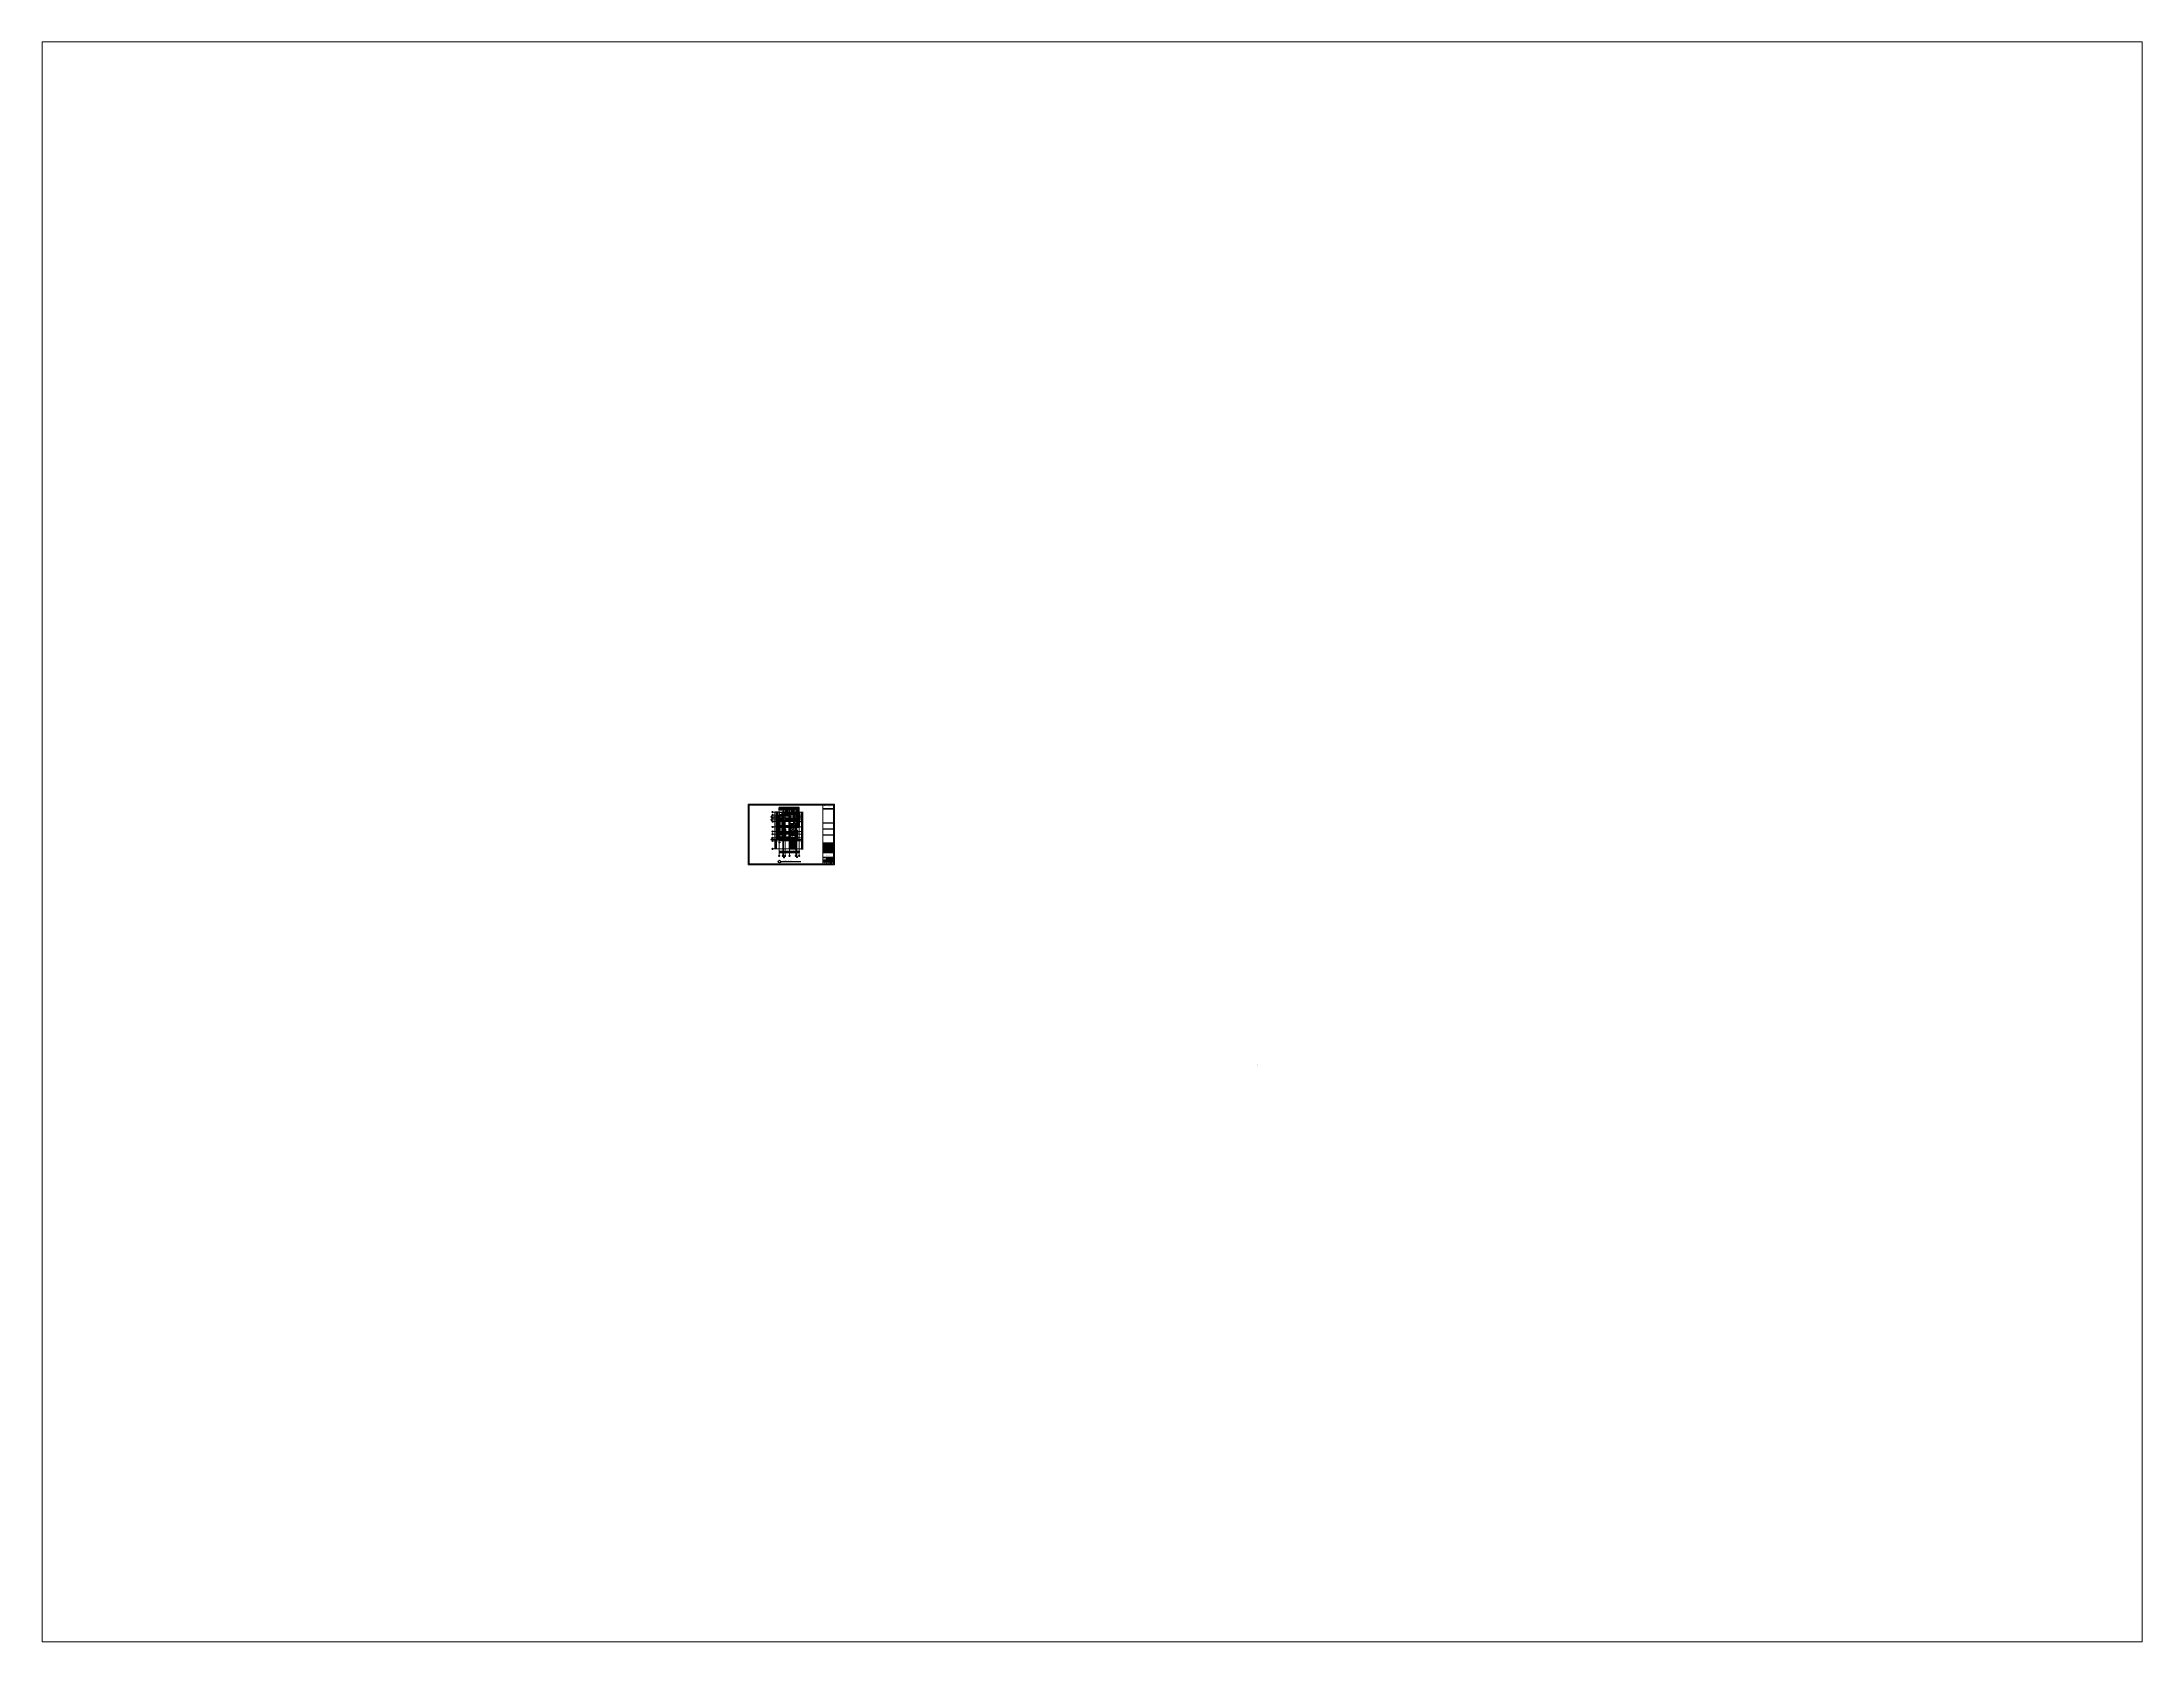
# Paper-space layout 'Layout1' of a CAD drawing. Header units: millimetres. Extents: x 1.05 to 9.45, y 0.8 to 7.2.
# The model-space entities are those that its viewports show. They can reach past a viewport. Long polylines and large blocks are cut down to what shows.
import ezdxf
from ezdxf.enums import TextEntityAlignment as Align

# ---------------------------------------------------------------- set-up
doc = ezdxf.new("R2010")
doc.units = ezdxf.units.MM
doc.header["$MEASUREMENT"] = 0
for name, pattern in [('DASHED2', [0.375, 0.25, -0.125]), ('HIDDEN', [0.375, 0.25, -0.125]), ('HIDDEN2', [0.1875, 0.125, -0.0625]), ('SLD-Solid', [0])]:
    doc.linetypes.add(name, pattern=pattern)
for name, color, linetype, lineweight in [('09-Arsiran', 8, 'Continuous', 5), ('28-Arsiran', 252, 'Continuous', 5), ('8', 8, 'Continuous', 5), ('AS', 8, 'HIDDEN2', 5), ('DIM', 1, 'Continuous', 5), ('DINDING', 1, 'Continuous', 20), ('DOOR OPENING', 4, 'SLD-Solid', 5), ('HATCH', 8, 'Continuous', 5), ('KOL', 5, 'Continuous', 18), ('KOP', 7, 'Continuous', 80), ('LEGEND', 1, 'DASHED2', 50), ('XR-KOP A3_MOZART$0$A-TXTKOP', 3, 'Continuous', 5), ('XR-KOP A3_MOZART$0$KOP-A1$0$A-GRSKOP', 1, 'Continuous', 5), ('XR-KOP A3_MOZART$0$KOP-A1$0$A-TXTKOP', 3, 'Continuous', 5)]:
    doc.layers.add(name, color=color, linetype=linetype, lineweight=lineweight)
for name, color, linetype in [('Balok', 6, 'Continuous'), ('NOT', 1, 'Continuous'), ('tampak', 7, 'Continuous'), ('TEXT', 4, 'Continuous'), ('WALL', 255, 'Continuous')]:
    doc.layers.add(name, color=color, linetype=linetype)
doc.styles.add('NOTEXT1', font='arial.ttf')
doc.styles.add('NOTEXT2', font='arial.ttf')
doc.styles.add('NOTEXT4', font='arial.ttf')
doc.styles.get("Standard").update_dxf_attribs({"font": 'arial.ttf'})
doc.styles.add('style1', font='times.ttf', dxfattribs={"height": 0.15})
doc.styles.add('style2', font='times.ttf', dxfattribs={"height": 0.18})
doc.styles.add('XR-KOP A3_MOZART$0$KOP-A1$0$ROMANS', font='romans.shx', dxfattribs={"height": 200})
doc.styles.add('XR-KOP A3_MOZART$0$ROMAND', font='romand.shx', dxfattribs={"height": 2, "bigfont": 'bigfont.shx'})
doc.styles.add('XR-KOP A3_MOZART$0$ROMANS', font='romans.shx', dxfattribs={"height": 200})
doc.dimstyles.new('DIM100', dxfattribs={"dimscale": 0, "dimtxt": 150, "dimasz": 50, "dimexe": 50, "dimexo": 0, "dimgap": 100, "dimtad": 1, "dimtoh": 1, "dimdec": 0, "dimdsep": 46, "dimtxsty": 'Standard', "dimblk": 'ARCHTICK', "dimcen": 1, "dimclrd": 1, "dimclre": 1, "dimadec": 0, "dimazin": 0, "dimtfac": 250, "dimtdec": 0, "dimtix": 1, "dimtmove": 0, "dimatfit": 3, "dimldrblk": 'DOT', "dimfxl": 150, "dimtolj": 1, "dimtzin": 0, "dimlwd": 5, "dimlwe": 5, "dimarcsym": 0})
doc.dimstyles.new('ISO-25', dxfattribs={"dimtxt": 0.18, "dimasz": 0.12, "dimexe": 0.1, "dimexo": 0.1, "dimgap": 0.0625, "dimtad": 1, "dimtoh": 1, "dimdec": 0, "dimlfac": 1000, "dimtxsty": 'style2', "dimblk": 'ARCHTICK', "dimcen": 0.15, "dimclrd": 1, "dimclre": 1, "dimclrt": 4, "dimadec": 0, "dimazin": 0, "dimtfac": 1, "dimtdec": 0, "dimtmove": 0, "dimatfit": 3, "dimldrblk": 'OBLIQUE', "dimfxl": 1, "dimarcsym": 0})
pattern_1 = [(0, (0, 0), (0, 6.985), [5.08, -1.905]), (90, (0, 0), (-6.985, 4e-16), [5.08, -1.905])]

# ---------------------------------------------------------------- blocks, each defined once
blk = doc.blocks.new('KOLOM PRAKTIS')
at = {"layer": 'HATCH'}
h = blk.add_hatch(color=256, dxfattribs=at)
h.dxf.hatch_style = 1
h.paths.add_polyline_path([(-75, 75), (-75, -75), (75, -75), (75, 75)])
at = {"layer": 'KOL'}
blk.add_lwpolyline([(-75, -75), (75, -75), (75, 75), (-75, 75)], close=True, dxfattribs=at)
blk = doc.blocks.new('KSK 3A')
at = {"layer": 'DOOR OPENING', "linetype": 'Continuous'}
blk.add_line((0, 0), (0, 150), dxfattribs=at)
blk.add_lwpolyline([(50, 95), (40, 95), (40, 150), (5, 150), (5, 145), (0, 145), (0, 5), (5, 5), (5, 0), (50, 0)], close=True, dxfattribs=at)
blk = doc.blocks.new('_ArchTick')
at = {"color": 0, "linetype": 'ByBlock', "const_width": 0.15}
blk.add_lwpolyline([(-0.5, -0.5), (0.5, 0.5)], dxfattribs=at)
blk = doc.blocks.new('*D1270')
at = {"layer": 'Defpoints', "color": 0, "transparency": 16777216}
for p in [(294.4, 168.9), (294.4, 161.7), (294.8, 161.7)]:
    blk.add_point(p, dxfattribs=at)
at = {"layer": 'DIM', "color": 1, "lineweight": -2, "transparency": 16777216}
for p, q in [((294.5, 168.9), (294.9, 168.9)), ((294.8, 168.9), (294.8, 161.7)), ((294.5, 161.7), (294.9, 161.7))]:
    blk.add_line(p, q, dxfattribs=at)
at = {"layer": 'DIM', "color": 1, "lineweight": -2, "transparency": 16777216, "xscale": 0.12, "yscale": 0.12, "zscale": 0.12}
for p, rotation in [((294.8, 168.9), 90), ((294.8, 161.7), 270)]:
    blk.add_blockref('_ArchTick', p, dxfattribs=dict(at, rotation=rotation))
at = {"layer": 'DIM', "color": 4, "transparency": 16777216, "insert": (294.6, 165.3), "char_height": 0.18, "attachment_point": 5, "rotation": 90, "style": 'style2'}
blk.add_mtext('7150', dxfattribs=at)
blk = doc.blocks.new('_Oblique')
at = {"color": 0, "linetype": 'ByBlock', "lineweight": -2}
blk.add_line((-0.5, -0.5), (0.5, 0.5), dxfattribs=at)
blk = doc.blocks.new('*D1271')
at = {"layer": 'Defpoints', "color": 0, "transparency": 16777216}
for p in [(294.4, 161.7), (294.4, 159.5), (294.8, 159.5)]:
    blk.add_point(p, dxfattribs=at)
at = {"layer": 'DIM', "color": 1, "lineweight": -2, "transparency": 16777216}
for p, q in [((294.5, 161.7), (294.9, 161.7)), ((294.5, 159.5), (294.9, 159.5)), ((294.8, 161.7), (294.8, 159.5))]:
    blk.add_line(p, q, dxfattribs=at)
at = {"layer": 'DIM', "color": 1, "lineweight": -2, "transparency": 16777216, "xscale": 0.12, "yscale": 0.12, "zscale": 0.12}
for p, rotation in [((294.8, 161.7), 90), ((294.8, 159.5), 270)]:
    blk.add_blockref('_ArchTick', p, dxfattribs=dict(at, rotation=rotation))
at = {"layer": 'DIM', "color": 4, "transparency": 16777216, "insert": (294.6, 160.6), "char_height": 0.18, "attachment_point": 5, "rotation": 90, "style": 'style2'}
blk.add_mtext('2200', dxfattribs=at)
blk = doc.blocks.new('*D1272')
at = {"layer": 'Defpoints', "color": 0, "transparency": 16777216}
for p in [(294.4, 159.5), (294.4, 155.7), (294.8, 155.7)]:
    blk.add_point(p, dxfattribs=at)
at = {"layer": 'DIM', "color": 1, "lineweight": -2, "transparency": 16777216}
for p, q in [((294.5, 159.5), (294.9, 159.5)), ((294.5, 155.7), (294.9, 155.7)), ((294.8, 159.5), (294.8, 155.7))]:
    blk.add_line(p, q, dxfattribs=at)
at = {"layer": 'DIM', "color": 1, "lineweight": -2, "transparency": 16777216, "xscale": 0.12, "yscale": 0.12, "zscale": 0.12}
for p, rotation in [((294.8, 159.5), 90), ((294.8, 155.7), 270)]:
    blk.add_blockref('_ArchTick', p, dxfattribs=dict(at, rotation=rotation))
at = {"layer": 'DIM', "color": 4, "transparency": 16777216, "insert": (294.6, 157.6), "char_height": 0.18, "attachment_point": 5, "rotation": 90, "style": 'style2'}
blk.add_mtext('3800', dxfattribs=at)
blk = doc.blocks.new('*D1273')
at = {"layer": 'Defpoints', "color": 0, "transparency": 16777216}
for p in [(294.4, 155.7), (294.4, 155), (294.8, 155)]:
    blk.add_point(p, dxfattribs=at)
at = {"layer": 'DIM', "color": 1, "lineweight": -2, "transparency": 16777216}
for p, q in [((294.5, 155.7), (294.9, 155.7)), ((294.5, 155), (294.9, 155)), ((294.8, 155.7), (294.8, 155))]:
    blk.add_line(p, q, dxfattribs=at)
at = {"layer": 'DIM', "color": 1, "lineweight": -2, "transparency": 16777216, "xscale": 0.12, "yscale": 0.12, "zscale": 0.12}
for p, rotation in [((294.8, 155.7), 90), ((294.8, 155), 270)]:
    blk.add_blockref('_ArchTick', p, dxfattribs=dict(at, rotation=rotation))
at = {"layer": 'DIM', "color": 4, "transparency": 16777216, "insert": (294.6, 155.4), "char_height": 0.18, "attachment_point": 5, "rotation": 90, "style": 'style2'}
blk.add_mtext('700', dxfattribs=at)
blk = doc.blocks.new('*D1274')
at = {"layer": 'Defpoints', "color": 0, "transparency": 16777216}
for p in [(284, 150.3), (286, 150.3), (286, 150)]:
    blk.add_point(p, dxfattribs=at)
at = {"layer": 'DIM', "color": 1, "lineweight": -2, "transparency": 16777216}
for p, q in [((284, 150.2), (284, 149.9)), ((284, 150), (286, 150)), ((286, 150.2), (286, 149.9))]:
    blk.add_line(p, q, dxfattribs=at)
at = {"layer": 'DIM', "color": 1, "lineweight": -2, "transparency": 16777216, "xscale": 0.12, "yscale": 0.12, "zscale": 0.12, "rotation": 180}
blk.add_blockref('_ArchTick', (284, 150), dxfattribs=at)
at = {"layer": 'DIM', "color": 1, "lineweight": -2, "transparency": 16777216, "xscale": 0.12, "yscale": 0.12, "zscale": 0.12}
blk.add_blockref('_ArchTick', (286, 150), dxfattribs=at)
at = {"layer": 'DIM', "color": 4, "transparency": 16777216, "insert": (285, 150.2), "char_height": 0.18, "attachment_point": 5, "style": 'style2'}
blk.add_mtext('2000', dxfattribs=at)
blk = doc.blocks.new('*D1275')
at = {"layer": 'Defpoints', "color": 0, "transparency": 16777216}
for p in [(286, 150.3), (289, 150.3), (289, 150)]:
    blk.add_point(p, dxfattribs=at)
at = {"layer": 'DIM', "color": 1, "lineweight": -2, "transparency": 16777216}
for p, q in [((286, 150.2), (286, 149.9)), ((286, 150), (289, 150)), ((289, 150.2), (289, 149.9))]:
    blk.add_line(p, q, dxfattribs=at)
at = {"layer": 'DIM', "color": 1, "lineweight": -2, "transparency": 16777216, "xscale": 0.12, "yscale": 0.12, "zscale": 0.12, "rotation": 180}
blk.add_blockref('_ArchTick', (286, 150), dxfattribs=at)
at = {"layer": 'DIM', "color": 1, "lineweight": -2, "transparency": 16777216, "xscale": 0.12, "yscale": 0.12, "zscale": 0.12}
blk.add_blockref('_ArchTick', (289, 150), dxfattribs=at)
at = {"layer": 'DIM', "color": 4, "transparency": 16777216, "insert": (287.5, 150.2), "char_height": 0.18, "attachment_point": 5, "style": 'style2'}
blk.add_mtext('2995', dxfattribs=at)
blk = doc.blocks.new('*D1276')
at = {"layer": 'Defpoints', "color": 0, "transparency": 16777216}
for p in [(289, 150.3), (292, 150.3), (292, 150)]:
    blk.add_point(p, dxfattribs=at)
at = {"layer": 'DIM', "color": 1, "lineweight": -2, "transparency": 16777216}
for p, q in [((289, 150.2), (289, 149.9)), ((289, 150), (292, 150)), ((292, 150.2), (292, 149.9))]:
    blk.add_line(p, q, dxfattribs=at)
at = {"layer": 'DIM', "color": 1, "lineweight": -2, "transparency": 16777216, "xscale": 0.12, "yscale": 0.12, "zscale": 0.12, "rotation": 180}
blk.add_blockref('_ArchTick', (289, 150), dxfattribs=at)
at = {"layer": 'DIM', "color": 1, "lineweight": -2, "transparency": 16777216, "xscale": 0.12, "yscale": 0.12, "zscale": 0.12}
blk.add_blockref('_ArchTick', (292, 150), dxfattribs=at)
at = {"layer": 'DIM', "color": 4, "transparency": 16777216, "insert": (290.5, 150.2), "char_height": 0.18, "attachment_point": 5, "style": 'style2'}
blk.add_mtext('3000', dxfattribs=at)
blk = doc.blocks.new('*D1277')
at = {"layer": 'Defpoints', "color": 0, "transparency": 16777216}
for p in [(292, 150.3), (292.6, 150.3), (292.6, 150)]:
    blk.add_point(p, dxfattribs=at)
at = {"layer": 'DIM', "color": 1, "lineweight": -2, "transparency": 16777216}
for p, q in [((292, 150.2), (292, 149.9)), ((292, 150), (292.6, 150)), ((292.6, 150.2), (292.6, 149.9))]:
    blk.add_line(p, q, dxfattribs=at)
at = {"layer": 'DIM', "color": 1, "lineweight": -2, "transparency": 16777216, "xscale": 0.12, "yscale": 0.12, "zscale": 0.12, "rotation": 180}
blk.add_blockref('_ArchTick', (292, 150), dxfattribs=at)
at = {"layer": 'DIM', "color": 1, "lineweight": -2, "transparency": 16777216, "xscale": 0.12, "yscale": 0.12, "zscale": 0.12}
blk.add_blockref('_ArchTick', (292.6, 150), dxfattribs=at)
at = {"layer": 'DIM', "color": 4, "transparency": 16777216, "insert": (292.3, 150.2), "char_height": 0.18, "attachment_point": 5, "style": 'style2'}
blk.add_mtext('600', dxfattribs=at)
blk = doc.blocks.new('*D1278')
at = {"layer": 'Defpoints', "color": 0, "transparency": 16777216}
for p in [(292.6, 150.3), (293.6, 150.3), (293.6, 150)]:
    blk.add_point(p, dxfattribs=at)
at = {"layer": 'DIM', "color": 1, "lineweight": -2, "transparency": 16777216}
for p, q in [((292.6, 150.2), (292.6, 149.9)), ((292.6, 150), (293.6, 150)), ((293.6, 150.2), (293.6, 149.9))]:
    blk.add_line(p, q, dxfattribs=at)
at = {"layer": 'DIM', "color": 1, "lineweight": -2, "transparency": 16777216, "xscale": 0.12, "yscale": 0.12, "zscale": 0.12, "rotation": 180}
blk.add_blockref('_ArchTick', (292.6, 150), dxfattribs=at)
at = {"layer": 'DIM', "color": 1, "lineweight": -2, "transparency": 16777216, "xscale": 0.12, "yscale": 0.12, "zscale": 0.12}
blk.add_blockref('_ArchTick', (293.6, 150), dxfattribs=at)
at = {"layer": 'DIM', "color": 4, "transparency": 16777216, "insert": (293.1, 150.2), "char_height": 0.18, "attachment_point": 5, "style": 'style2'}
blk.add_mtext('1000', dxfattribs=at)
blk = doc.blocks.new('*D1279')
at = {"layer": 'Defpoints', "color": 0, "transparency": 16777216}
for p in [(284, 150), (293.6, 150), (293.6, 149.4)]:
    blk.add_point(p, dxfattribs=at)
at = {"layer": 'DIM', "color": 1, "lineweight": -2, "transparency": 16777216}
for p, q in [((284, 149.9), (284, 149.3)), ((284, 149.4), (293.6, 149.4)), ((293.6, 149.9), (293.6, 149.3))]:
    blk.add_line(p, q, dxfattribs=at)
at = {"layer": 'DIM', "color": 1, "lineweight": -2, "transparency": 16777216, "xscale": 0.12, "yscale": 0.12, "zscale": 0.12, "rotation": 180}
blk.add_blockref('_ArchTick', (284, 149.4), dxfattribs=at)
at = {"layer": 'DIM', "color": 1, "lineweight": -2, "transparency": 16777216, "xscale": 0.12, "yscale": 0.12, "zscale": 0.12}
blk.add_blockref('_ArchTick', (293.6, 149.4), dxfattribs=at)
at = {"layer": 'DIM', "color": 4, "transparency": 16777216, "insert": (288.8, 149.6), "char_height": 0.18, "attachment_point": 5, "style": 'style2'}
blk.add_mtext('9595', dxfattribs=at)
blk = doc.blocks.new('*D1280')
at = {"layer": 'Defpoints', "color": 0, "transparency": 16777216}
for p in [(294.4, 155), (294.4, 151.1), (294.8, 151.1)]:
    blk.add_point(p, dxfattribs=at)
at = {"layer": 'DIM', "color": 1, "lineweight": -2, "transparency": 16777216}
for p, q in [((294.5, 155), (294.9, 155)), ((294.8, 155), (294.8, 151.1)), ((294.5, 151.1), (294.9, 151.1))]:
    blk.add_line(p, q, dxfattribs=at)
at = {"layer": 'DIM', "color": 1, "lineweight": -2, "transparency": 16777216, "xscale": 0.12, "yscale": 0.12, "zscale": 0.12}
for p, rotation in [((294.8, 155), 90), ((294.8, 151.1), 270)]:
    blk.add_blockref('_ArchTick', p, dxfattribs=dict(at, rotation=rotation))
at = {"layer": 'DIM', "color": 4, "transparency": 16777216, "insert": (294.6, 153), "char_height": 0.18, "attachment_point": 5, "rotation": 90, "style": 'style2'}
blk.add_mtext('3950', dxfattribs=at)
blk = doc.blocks.new('*D1281')
at = {"layer": 'Defpoints', "color": 0, "transparency": 16777216}
for p in [(294.8, 168.9), (295.4, 168.9), (294.8, 151.1)]:
    blk.add_point(p, dxfattribs=at)
at = {"layer": 'DIM', "color": 1, "lineweight": -2, "transparency": 16777216}
for p, q in [((294.9, 168.9), (295.5, 168.9)), ((295.4, 151.1), (295.4, 168.9)), ((294.9, 151.1), (295.5, 151.1))]:
    blk.add_line(p, q, dxfattribs=at)
at = {"layer": 'DIM', "color": 1, "lineweight": -2, "transparency": 16777216, "xscale": 0.12, "yscale": 0.12, "zscale": 0.12}
for p, rotation in [((295.4, 168.9), 90), ((295.4, 151.1), 270)]:
    blk.add_blockref('_ArchTick', p, dxfattribs=dict(at, rotation=rotation))
at = {"layer": 'DIM', "color": 4, "transparency": 16777216, "insert": (295.2, 160), "char_height": 0.18, "attachment_point": 5, "rotation": 90, "style": 'style2'}
blk.add_mtext('17800', dxfattribs=at)
blk = doc.blocks.new('*D1282')
at = {"layer": 'Defpoints', "color": 0, "transparency": 16777216}
for p in [(282.6, 155.7), (282.7, 155.7), (282.6, 151.1)]:
    blk.add_point(p, dxfattribs=at)
at = {"layer": 'DIM', "color": 1, "lineweight": -2, "transparency": 16777216}
for p, q in [((282.6, 155.7), (282.5, 155.7)), ((282.6, 151.1), (282.6, 155.7)), ((282.5, 151.1), (282.5, 151.1))]:
    blk.add_line(p, q, dxfattribs=at)
at = {"layer": 'DIM', "color": 1, "lineweight": -2, "transparency": 16777216, "xscale": 0.12, "yscale": 0.12, "zscale": 0.12}
for p, rotation in [((282.6, 155.7), 90), ((282.6, 151.1), 270)]:
    blk.add_blockref('_ArchTick', p, dxfattribs=dict(at, rotation=rotation))
at = {"layer": 'DIM', "color": 4, "transparency": 16777216, "insert": (282.4, 153.4), "char_height": 0.18, "attachment_point": 5, "rotation": 90, "style": 'style2'}
blk.add_mtext('4650', dxfattribs=at)
blk = doc.blocks.new('*D1283')
at = {"layer": 'Defpoints', "color": 0, "transparency": 16777216}
for p in [(283.2, 158.2), (283.3, 158.2), (283.3, 155.7)]:
    blk.add_point(p, dxfattribs=at)
at = {"layer": 'DIM', "color": 1, "lineweight": -2, "transparency": 16777216}
for p, q in [((283.2, 158.2), (283.1, 158.2)), ((283.2, 155.7), (283.1, 155.7)), ((283.2, 155.7), (283.2, 158.2))]:
    blk.add_line(p, q, dxfattribs=at)
at = {"layer": 'DIM', "color": 1, "lineweight": -2, "transparency": 16777216, "xscale": 0.12, "yscale": 0.12, "zscale": 0.12}
for p, rotation in [((283.2, 158.2), 90), ((283.2, 155.7), 270)]:
    blk.add_blockref('_ArchTick', p, dxfattribs=dict(at, rotation=rotation))
at = {"layer": 'DIM', "color": 4, "transparency": 16777216, "insert": (283, 157), "char_height": 0.18, "attachment_point": 5, "rotation": 90, "style": 'style2'}
blk.add_mtext('2500', dxfattribs=at)
blk = doc.blocks.new('*D1284')
at = {"layer": 'Defpoints', "color": 0, "transparency": 16777216}
for p in [(283.2, 159.5), (283.3, 159.5), (283.3, 158.2)]:
    blk.add_point(p, dxfattribs=at)
at = {"layer": 'DIM', "color": 1, "lineweight": -2, "transparency": 16777216}
for p, q in [((283.2, 159.5), (283.1, 159.5)), ((283.2, 158.2), (283.1, 158.2)), ((283.2, 158.2), (283.2, 159.5))]:
    blk.add_line(p, q, dxfattribs=at)
at = {"layer": 'DIM', "color": 1, "lineweight": -2, "transparency": 16777216, "xscale": 0.12, "yscale": 0.12, "zscale": 0.12}
for p, rotation in [((283.2, 159.5), 90), ((283.2, 158.2), 270)]:
    blk.add_blockref('_ArchTick', p, dxfattribs=dict(at, rotation=rotation))
at = {"layer": 'DIM', "color": 4, "transparency": 16777216, "insert": (283, 158.9), "char_height": 0.18, "attachment_point": 5, "rotation": 90, "style": 'style2'}
blk.add_mtext('1300', dxfattribs=at)
blk = doc.blocks.new('*D1285')
at = {"layer": 'Defpoints', "color": 0, "transparency": 16777216}
for p in [(283.2, 161.7), (283.3, 159.5), (283.5, 161.7)]:
    blk.add_point(p, dxfattribs=at)
at = {"layer": 'DIM', "color": 1, "lineweight": -2, "transparency": 16777216}
for p, q in [((283.4, 161.7), (283.1, 161.7)), ((283.2, 159.5), (283.1, 159.5)), ((283.2, 159.5), (283.2, 161.7))]:
    blk.add_line(p, q, dxfattribs=at)
at = {"layer": 'DIM', "color": 1, "lineweight": -2, "transparency": 16777216, "xscale": 0.12, "yscale": 0.12, "zscale": 0.12}
for p, rotation in [((283.2, 161.7), 90), ((283.2, 159.5), 270)]:
    blk.add_blockref('_ArchTick', p, dxfattribs=dict(at, rotation=rotation))
at = {"layer": 'DIM', "color": 4, "transparency": 16777216, "insert": (283, 160.6), "char_height": 0.18, "attachment_point": 5, "rotation": 90, "style": 'style2'}
blk.add_mtext('2200', dxfattribs=at)
blk = doc.blocks.new('*D1286')
at = {"layer": 'Defpoints', "color": 0, "transparency": 16777216}
for p in [(283.2, 167.5), (283.5, 167.5), (283.5, 161.7)]:
    blk.add_point(p, dxfattribs=at)
at = {"layer": 'DIM', "color": 1, "lineweight": -2, "transparency": 16777216}
for p, q in [((283.4, 167.5), (283.1, 167.5)), ((283.2, 161.7), (283.2, 167.5)), ((283.4, 161.7), (283.1, 161.7))]:
    blk.add_line(p, q, dxfattribs=at)
at = {"layer": 'DIM', "color": 1, "lineweight": -2, "transparency": 16777216, "xscale": 0.12, "yscale": 0.12, "zscale": 0.12}
for p, rotation in [((283.2, 167.5), 90), ((283.2, 161.7), 270)]:
    blk.add_blockref('_ArchTick', p, dxfattribs=dict(at, rotation=rotation))
at = {"layer": 'DIM', "color": 4, "transparency": 16777216, "insert": (283, 164.6), "char_height": 0.18, "attachment_point": 5, "rotation": 90, "style": 'style2'}
blk.add_mtext('5750', dxfattribs=at)
blk = doc.blocks.new('*D1287')
at = {"layer": 'Defpoints', "color": 0, "transparency": 16777216}
for p in [(283.2, 168.9), (283.3, 167.5), (283.5, 168.9)]:
    blk.add_point(p, dxfattribs=at)
at = {"layer": 'DIM', "color": 1, "lineweight": -2, "transparency": 16777216}
for p, q in [((283.4, 168.9), (283.1, 168.9)), ((283.2, 167.5), (283.1, 167.5)), ((283.2, 167.5), (283.2, 168.9))]:
    blk.add_line(p, q, dxfattribs=at)
at = {"layer": 'DIM', "color": 1, "lineweight": -2, "transparency": 16777216, "xscale": 0.12, "yscale": 0.12, "zscale": 0.12}
for p, rotation in [((283.2, 168.9), 90), ((283.2, 167.5), 270)]:
    blk.add_blockref('_ArchTick', p, dxfattribs=dict(at, rotation=rotation))
at = {"layer": 'DIM', "color": 4, "transparency": 16777216, "insert": (283, 168.2), "char_height": 0.18, "attachment_point": 5, "rotation": 90, "style": 'style2'}
blk.add_mtext('1400', dxfattribs=at)
blk = doc.blocks.new('*D1288')
at = {"layer": 'Defpoints', "color": 0, "transparency": 16777216}
for p in [(283.2, 168.9), (282.6, 155.7), (283.2, 155.7)]:
    blk.add_point(p, dxfattribs=at)
at = {"layer": 'DIM', "color": 1, "lineweight": -2, "transparency": 16777216}
for p, q in [((283.1, 168.9), (282.5, 168.9)), ((282.6, 168.9), (282.6, 155.7)), ((283.1, 155.7), (282.5, 155.7))]:
    blk.add_line(p, q, dxfattribs=at)
at = {"layer": 'DIM', "color": 1, "lineweight": -2, "transparency": 16777216, "xscale": 0.12, "yscale": 0.12, "zscale": 0.12}
for p, rotation in [((282.6, 168.9), 90), ((282.6, 155.7), 270)]:
    blk.add_blockref('_ArchTick', p, dxfattribs=dict(at, rotation=rotation))
at = {"layer": 'DIM', "color": 4, "transparency": 16777216, "insert": (282.4, 162.3), "char_height": 0.18, "attachment_point": 5, "rotation": 90, "style": 'style2'}
blk.add_mtext('13150', dxfattribs=at)
blk = doc.blocks.new('*D1289')
at = {"layer": 'Defpoints', "color": 0, "transparency": 16777216}
for p in [(282, 168.9), (282.6, 168.9), (282.6, 151.1)]:
    blk.add_point(p, dxfattribs=at)
at = {"layer": 'DIM', "color": 1, "lineweight": -2, "transparency": 16777216}
for p, q in [((282.5, 168.9), (281.9, 168.9)), ((282, 151.1), (282, 168.9)), ((282.5, 151.1), (281.9, 151.1))]:
    blk.add_line(p, q, dxfattribs=at)
at = {"layer": 'DIM', "color": 1, "lineweight": -2, "transparency": 16777216, "xscale": 0.12, "yscale": 0.12, "zscale": 0.12}
for p, rotation in [((282, 168.9), 90), ((282, 151.1), 270)]:
    blk.add_blockref('_ArchTick', p, dxfattribs=dict(at, rotation=rotation))
at = {"layer": 'DIM', "color": 4, "transparency": 16777216, "insert": (281.8, 160), "char_height": 0.18, "attachment_point": 5, "rotation": 90, "style": 'style2'}
blk.add_mtext('17800', dxfattribs=at)
blk = doc.blocks.new('*D1290')
at = {"layer": 'Defpoints', "color": 0, "transparency": 16777216}
for p in [(284, 169.6), (286, 170), (286, 169.4)]:
    blk.add_point(p, dxfattribs=at)
at = {"layer": 'DIM', "color": 1, "lineweight": -2, "transparency": 16777216}
for p, q in [((284, 169.7), (284, 170.1)), ((284, 170), (286, 170)), ((286, 169.5), (286, 170.1))]:
    blk.add_line(p, q, dxfattribs=at)
at = {"layer": 'DIM', "color": 1, "lineweight": -2, "transparency": 16777216, "xscale": 0.12, "yscale": 0.12, "zscale": 0.12, "rotation": 180}
blk.add_blockref('_ArchTick', (284, 170), dxfattribs=at)
at = {"layer": 'DIM', "color": 1, "lineweight": -2, "transparency": 16777216, "xscale": 0.12, "yscale": 0.12, "zscale": 0.12}
blk.add_blockref('_ArchTick', (286, 170), dxfattribs=at)
at = {"layer": 'DIM', "color": 4, "transparency": 16777216, "insert": (285, 170.1), "char_height": 0.18, "attachment_point": 5, "style": 'style2'}
blk.add_mtext('2000', dxfattribs=at)
blk = doc.blocks.new('*D1291')
at = {"layer": 'Defpoints', "color": 0, "transparency": 16777216}
for p in [(286, 169.4), (289, 170), (289, 169.4)]:
    blk.add_point(p, dxfattribs=at)
at = {"layer": 'DIM', "color": 1, "lineweight": -2, "transparency": 16777216}
for p, q in [((286, 169.5), (286, 170.1)), ((286, 170), (289, 170)), ((289, 169.5), (289, 170.1))]:
    blk.add_line(p, q, dxfattribs=at)
at = {"layer": 'DIM', "color": 1, "lineweight": -2, "transparency": 16777216, "xscale": 0.12, "yscale": 0.12, "zscale": 0.12, "rotation": 180}
blk.add_blockref('_ArchTick', (286, 170), dxfattribs=at)
at = {"layer": 'DIM', "color": 1, "lineweight": -2, "transparency": 16777216, "xscale": 0.12, "yscale": 0.12, "zscale": 0.12}
blk.add_blockref('_ArchTick', (289, 170), dxfattribs=at)
at = {"layer": 'DIM', "color": 4, "transparency": 16777216, "insert": (287.5, 170.1), "char_height": 0.18, "attachment_point": 5, "style": 'style2'}
blk.add_mtext('2998', dxfattribs=at)
blk = doc.blocks.new('*D1292')
at = {"layer": 'Defpoints', "color": 0, "transparency": 16777216}
for p in [(289, 169.4), (293.6, 170), (293.6, 169.4)]:
    blk.add_point(p, dxfattribs=at)
at = {"layer": 'DIM', "color": 1, "lineweight": -2, "transparency": 16777216}
for p, q in [((289, 169.5), (289, 170.1)), ((289, 170), (293.6, 170)), ((293.6, 169.5), (293.6, 170.1))]:
    blk.add_line(p, q, dxfattribs=at)
at = {"layer": 'DIM', "color": 1, "lineweight": -2, "transparency": 16777216, "xscale": 0.12, "yscale": 0.12, "zscale": 0.12, "rotation": 180}
blk.add_blockref('_ArchTick', (289, 170), dxfattribs=at)
at = {"layer": 'DIM', "color": 1, "lineweight": -2, "transparency": 16777216, "xscale": 0.12, "yscale": 0.12, "zscale": 0.12}
blk.add_blockref('_ArchTick', (293.6, 170), dxfattribs=at)
at = {"layer": 'DIM', "color": 4, "transparency": 16777216, "insert": (291.3, 170.1), "char_height": 0.18, "attachment_point": 5, "style": 'style2'}
blk.add_mtext('4598', dxfattribs=at)
blk = doc.blocks.new('*D1293')
at = {"layer": 'Defpoints', "color": 0, "transparency": 16777216}
for p in [(284, 170), (293.6, 170.6), (293.6, 170)]:
    blk.add_point(p, dxfattribs=at)
at = {"layer": 'DIM', "color": 1, "lineweight": -2, "transparency": 16777216}
for p, q in [((284, 170.1), (284, 170.7)), ((284, 170.6), (293.6, 170.6)), ((293.6, 170.1), (293.6, 170.7))]:
    blk.add_line(p, q, dxfattribs=at)
at = {"layer": 'DIM', "color": 1, "lineweight": -2, "transparency": 16777216, "xscale": 0.12, "yscale": 0.12, "zscale": 0.12, "rotation": 180}
blk.add_blockref('_ArchTick', (284, 170.6), dxfattribs=at)
at = {"layer": 'DIM', "color": 1, "lineweight": -2, "transparency": 16777216, "xscale": 0.12, "yscale": 0.12, "zscale": 0.12}
blk.add_blockref('_ArchTick', (293.6, 170.6), dxfattribs=at)
at = {"layer": 'DIM', "color": 4, "transparency": 16777216, "insert": (288.8, 170.7), "char_height": 0.18, "attachment_point": 5, "style": 'style2'}
blk.add_mtext('9595', dxfattribs=at)
blk = doc.blocks.new('*D1294')
at = {"layer": 'Defpoints', "color": 0, "transparency": 16777216}
for p in [(284, 171.1), (284, 170.6), (293.6, 170.6)]:
    blk.add_point(p, dxfattribs=at)
at = {"layer": 'DIM', "color": 1, "lineweight": -2, "transparency": 16777216}
for p, q in [((284, 170.7), (284, 171.2)), ((293.6, 171.1), (284, 171.1)), ((293.6, 170.7), (293.6, 171.2))]:
    blk.add_line(p, q, dxfattribs=at)
at = {"layer": 'DIM', "color": 1, "lineweight": -2, "transparency": 16777216, "xscale": 0.12, "yscale": 0.12, "zscale": 0.12, "rotation": 180}
blk.add_blockref('_ArchTick', (284, 171.1), dxfattribs=at)
at = {"layer": 'DIM', "color": 1, "lineweight": -2, "transparency": 16777216, "xscale": 0.12, "yscale": 0.12, "zscale": 0.12}
blk.add_blockref('_ArchTick', (293.6, 171.1), dxfattribs=at)
at = {"layer": 'DIM', "color": 4, "transparency": 16777216, "insert": (288.8, 171.3), "char_height": 0.18, "attachment_point": 5, "style": 'style2'}
blk.add_mtext('9595', dxfattribs=at)
blk = doc.blocks.new('*D1334')
at = {"color": 1, "lineweight": -2, "transparency": 16777216}
for p, q in [((35202, 21113), (35320, 21113)), ((35202, 20617), (35320, 20617)), ((35320, 20617), (35320, 21113))]:
    blk.add_line(p, q, dxfattribs=at)
at = {"layer": 'Defpoints', "color": 0, "transparency": 16777216}
for p in [(35202, 21113), (35202, 20617), (35320, 21113)]:
    blk.add_point(p, dxfattribs=at)
at = {"color": 1, "lineweight": -2, "transparency": 16777216, "xscale": 0.12, "yscale": 0.12, "zscale": 0.12}
for p, rotation in [((35320, 21113), 90), ((35320, 20617), 270)]:
    blk.add_blockref('_ArchTick', p, dxfattribs=dict(at, rotation=rotation))
at = {"color": 4, "transparency": 16777216, "insert": (35320, 20865), "char_height": 0.18, "attachment_point": 5, "rotation": 90, "style": 'style2'}
blk.add_mtext('496204', dxfattribs=at)
blk = doc.blocks.new('*D1389')
at = {"color": 1, "lineweight": -2, "transparency": 16777216}
for p, q in [((33584, 20617), (33584, 20288)), ((35715, 20289), (33584, 20289)), ((35715, 20617), (35715, 20288))]:
    blk.add_line(p, q, dxfattribs=at)
at = {"layer": 'Defpoints', "color": 0, "transparency": 16777216}
for p in [(33584, 20617), (33584, 20289), (35715, 20617)]:
    blk.add_point(p, dxfattribs=at)
at = {"color": 1, "lineweight": -2, "transparency": 16777216, "xscale": 0.12, "yscale": 0.12, "zscale": 0.12, "rotation": 180}
blk.add_blockref('_ArchTick', (33584, 20289), dxfattribs=at)
at = {"color": 1, "lineweight": -2, "transparency": 16777216, "xscale": 0.12, "yscale": 0.12, "zscale": 0.12}
blk.add_blockref('_ArchTick', (35715, 20289), dxfattribs=at)
at = {"color": 4, "transparency": 16777216, "insert": (34650, 20289), "char_height": 0.18, "attachment_point": 5, "style": 'style2'}
blk.add_mtext('2131227', dxfattribs=at)
blk = doc.blocks.new('as2')
at = {"layer": '09-Arsiran'}
for p, q in [((242.2, 163), (242.4, 163)), ((242.6, 163.4), (242.6, 163.2)), ((242.9, 163), (243, 163)), ((241.7, 160.7), (241.8, 160.7)), ((241.7, 159.2), (241.8, 159.2)), ((242.1, 161.1), (242.1, 160.9)), ((242.1, 160.4), (242.1, 160.3)), ((242.1, 159.7), (242.1, 159.5)), ((242.1, 159.6), (242.1, 159.4)), ((242.1, 159), (242.1, 158.8)), ((242.1, 159), (242.1, 158.8)), ((242.2, 161.6), (242.4, 161.6)), ((242.2, 160.1), (242.4, 160.1)), ((242.2, 158.4), (242.4, 158.4)), ((242.2, 155.8), (242.4, 155.8)), ((242.2, 153.6), (242.4, 153.6)), ((242.3, 160.7), (242.4, 160.7)), ((242.3, 159.2), (242.4, 159.2)), ((242.6, 162.7), (242.6, 162.6)), ((242.6, 162), (242.6, 161.8)), ((242.6, 161.3), (242.6, 161.2)), ((242.6, 160.5), (242.6, 160.3)), ((242.6, 159.8), (242.6, 159.7)), ((242.6, 158.8), (242.6, 158.7)), ((242.6, 158.2), (242.6, 158)), ((242.6, 156.2), (242.6, 156.1)), ((242.6, 155.6), (242.6, 155.4)), ((242.6, 154), (242.6, 153.9)), ((242.6, 153.4), (242.6, 153.2)), ((242.6, 152.7), (242.6, 152.6)), ((242.9, 161.6), (243, 161.6)), ((242.9, 160.1), (243, 160.1)), ((242.9, 158.4), (243, 158.4)), ((242.9, 155.8), (243, 155.8)), ((242.9, 153.6), (243, 153.6)), ((241.7, 149.8), (241.8, 149.8)), ((242.1, 150.2), (242.1, 150.1)), ((242.1, 149.6), (242.1, 149.4)), ((242.2, 152.3), (242.4, 152.3)), ((242.2, 150.5), (242.4, 150.5)), ((242.2, 145.2), (242.4, 145.2)), ((242.3, 149.8), (242.4, 149.8)), ((242.3, 149.1), (242.4, 149.1)), ((242.6, 152.1), (242.6, 151.9)), ((242.6, 150.9), (242.6, 150.8)), ((242.6, 150.3), (242.6, 150.1)), ((242.6, 149.5), (242.6, 149.4)), ((242.6, 148.9), (242.6, 148.7)), ((242.6, 145.6), (242.6, 145.4)), ((242.6, 144.9), (242.6, 144.8)), ((242.9, 152.3), (243, 152.3)), ((242.9, 150.5), (243, 150.5)), ((242.9, 149.1), (243, 149.1)), ((242.9, 145.2), (243, 145.2)), ((245.4, 141.8), (245.6, 141.8)), ((245.8, 142.2), (245.8, 142)), ((245.8, 141.6), (245.8, 141.4)), ((246.1, 141.8), (246.2, 141.8)), ((247.2, 141.8), (247.3, 141.8)), ((247.6, 142.2), (247.6, 142)), ((247.6, 141.6), (247.6, 141.4)), ((247.7, 141.1), (247.8, 141.1)), ((247.8, 141.8), (248, 141.8)), ((248.1, 141.5), (248.1, 141.4)), ((248.1, 140.9), (248.1, 140.7)), ((248.2, 141.8), (248.3, 141.8)), ((248.3, 141.1), (248.5, 141.1)), ((248.6, 142.2), (248.6, 142)), ((248.6, 141.6), (248.6, 141.4)), ((248.8, 141.8), (249, 141.8)), ((250.4, 141.8), (250.6, 141.8)), ((250.8, 142.2), (250.8, 142)), ((250.8, 141.6), (250.8, 141.4)), ((251, 141.8), (251.2, 141.8)), ((253.4, 141.8), (253.6, 141.8)), ((253.8, 142.2), (253.8, 142)), ((253.8, 141.6), (253.8, 141.4)), ((254, 141.3), (254.2, 141.3)), ((254, 141.3), (254.2, 141.3)), ((254.4, 141.7), (254.4, 141.6)), ((254.4, 141.1), (254.4, 140.9)), ((254.6, 141.3), (254.8, 141.3)), ((255, 141.8), (255.2, 141.8)), ((255.4, 142.2), (255.4, 142)), ((255.4, 141.6), (255.4, 141.4)), ((255.6, 141.8), (255.8, 141.8))]:
    blk.add_line(p, q, dxfattribs=at)
for centre in [(242.6, 163), (242.1, 160.7), (242.1, 159.2), (242.6, 161.6), (242.6, 160.1), (242.6, 158.4), (242.6, 155.8), (242.6, 153.6), (242.1, 149.8), (242.6, 152.3), (242.6, 150.5), (242.6, 149.1), (242.6, 145.2), (245.8, 141.8), (247.6, 141.8), (248.1, 141.1), (248.6, 141.8), (250.8, 141.8), (253.8, 141.8), (254.4, 141.3), (255.4, 141.8)]:
    blk.add_circle(centre, 0.311, dxfattribs=at)
at = {"layer": 'AS'}
for p, q in [((242.9, 163), (256.2, 163)), ((245.8, 142.1), (245.8, 163.5)), ((245.8, 163), (256.2, 163)), ((247.6, 142.1), (247.6, 163.5)), ((247.8, 142.3), (247.8, 163.5)), ((248.6, 142.1), (248.6, 163.5)), ((250.8, 142.1), (250.8, 163.5)), ((253.8, 142.1), (253.8, 163.5)), ((254.4, 141.7), (254.4, 163.5)), ((255.4, 142), (255.4, 163.5)), ((242.4, 160.7), (256.2, 160.7)), ((242.4, 159.2), (256.2, 159.2)), ((242.9, 161.6), (256.2, 161.6)), ((242.9, 160.1), (256.2, 160.1)), ((242.9, 158.4), (256.2, 158.4)), ((242.9, 155.8), (256.2, 155.8)), ((242.9, 153.6), (256.2, 153.6)), ((242.4, 149.8), (256.2, 149.8)), ((242.9, 152.3), (256.2, 152.3)), ((242.9, 150.5), (256.2, 150.5)), ((242.9, 149.1), (256.2, 149.1)), ((242.9, 145.2), (256.2, 145.2)), ((247.8, 142.3), (248.1, 142)), ((248.1, 141.5), (248.1, 142))]:
    blk.add_line(p, q, dxfattribs=at)
at = {"layer": '09-Arsiran', "color": 2, "char_height": 0.228, "attachment_point": 1}
for s, insert in [('13', (242.5, 163.1)), ('11', (241.9, 160.8)), ('9', (242, 159.3)), ('12', (242.5, 161.7)), ('10', (242.5, 160.2)), ('8', (242.5, 158.6)), ('7', (242.6, 156)), ('6', (242.6, 153.8)), ('3', (242, 150)), ('5', (242.6, 152.5)), ('4', (242.6, 150.7)), ('2', (242.6, 149.3)), ('1', (242.6, 145.3)), ('A', (245.7, 141.9)), ('B', (247.5, 141.9)), ('C', (248, 141.3)), ('D', (248.5, 141.9)), ('E', (250.8, 141.9)), ('F', (253.8, 141.9)), ('G', (254.4, 141.5)), ('H', (255.3, 141.9))]:
    blk.add_mtext_dynamic_manual_height_columns(s, width=0.0543, gutter_width=1.14, heights=[0], dxfattribs=dict(at, insert=insert))
blk = doc.blocks.new('hsdh')
at = {"layer": 'XR-KOP A3_MOZART$0$KOP-A1$0$A-GRSKOP', "linetype": 'Continuous', "lineweight": 5}
for p, q in [((140385, 56660), (140385, 82138)), ((140385, 80618), (145017, 80618)), ((140385, 74466), (145017, 74466)), ((140385, 74244), (145017, 74244)), ((140385, 71876), (145017, 71876)), ((140385, 71654), (145017, 71654)), ((140385, 69286), (145017, 69286)), ((140385, 69063), (145017, 69063)), ((140385, 65781), (145017, 65781)), ((140385, 65781), (145017, 65781)), ((140385, 65317), (145017, 65317)), ((140732, 61611), (140732, 65781)), ((141079, 61611), (141079, 65781)), ((141427, 61611), (141427, 65781)), ((141774, 61611), (141774, 65781)), ((142122, 61611), (142122, 65781)), ((142469, 61611), (142469, 65781)), ((142816, 61611), (142816, 65781)), ((143164, 61611), (143164, 65781)), ((143511, 61611), (143511, 65781)), ((143859, 61611), (143859, 65781)), ((144206, 61611), (144206, 65781)), ((144554, 61611), (144554, 65781)), ((140385, 62631), (145017, 62631)), ((140385, 61982), (145017, 61982)), ((140385, 61611), (145017, 61611)), ((140385, 61611), (145017, 61611)), ((140385, 61380), (145017, 61380)), ((140385, 59597), (145017, 59597)), ((140385, 58485), (145017, 58485)), ((140385, 58115), (145017, 58115)), ((140385, 57651), (145017, 57651)), ((140385, 57420), (145017, 57420)), ((141201, 57651), (141201, 56660)), ((141774, 59597), (141774, 58485)), ((141774, 59226), (145017, 59226)), ((141774, 58856), (145017, 58856)), ((142237, 58485), (142237, 58115)), ((142701, 59597), (142701, 58485)), ((142701, 57651), (142701, 56660)), ((143627, 59597), (143627, 58115)), ((143998, 59597), (143998, 58115)), ((144258, 57651), (144258, 56660))]:
    blk.add_line(p, q, dxfattribs=at)
at = {"layer": 'XR-KOP A3_MOZART$0$KOP-A1$0$A-GRSKOP', "color": 0, "linetype": 'Continuous', "lineweight": 5}
blk.add_lwpolyline([(145480, 82601), (107945, 82601), (107945, 56197), (145480, 56197)], close=True, dxfattribs=at)
at = {"layer": 'XR-KOP A3_MOZART$0$KOP-A1$0$A-GRSKOP', "color": 5, "linetype": 'Continuous', "lineweight": 5}
blk.add_lwpolyline([(145017, 82138), (108409, 82138), (108409, 56660), (145017, 56660)], close=True, dxfattribs=at)
at = {"layer": 'XR-KOP A3_MOZART$0$KOP-A1$0$A-GRSKOP', "linetype": 'Continuous', "lineweight": 5}
blk.add_lwpolyline([(145017, 80396), (140385, 80396)], dxfattribs=at)
at = {"layer": 'KOP', "color": 7, "insert": (141177, 81480), "char_height": 132.26, "attachment_point": 1, "style": 'style2'}
blk.add_mtext('{\\fArial|b0|i0|c0|p34;RESIDENTIAL HOUSE AKASIA 2 / 59}', dxfattribs=at)
at = {"layer": 'XR-KOP A3_MOZART$0$A-TXTKOP', "lineweight": 5, "style": 'XR-KOP A3_MOZART$0$ROMANS'}
blk.add_text('-', height=92.6, dxfattribs=at).set_placement((144125, 58258))
at = {"layer": 'XR-KOP A3_MOZART$0$KOP-A1$0$A-TXTKOP', "lineweight": 5, "style": 'XR-KOP A3_MOZART$0$KOP-A1$0$ROMANS'}
for s, height, p in [('NAMA PROYEK', 69.49, (140443, 81990)), ('CATATAN :', 69.5, (140443, 80475)), ('PEMBERI TUGAS', 69.49, (140443, 74323)), ('ARSITEK', 69.5, (140443, 71733)), ('DRAFTING', 69.5, (140443, 69142)), ('JUDUL GAMBAR :', 69.49, (140443, 61451)), ('SKALA :', 69.5, (140443, 59449)), ('NO. PROYEK', 69.5, (140443, 57491)), ('DISETUJUI PEMB. TUGAS', 92.65, (140443, 58262)), ('DIKELUARKAN UNTUK :', 92.65, (140443, 57961)), ('NO. GAMBAR :', 69.49, (141267, 57491)), ('DIGAMBAR', 92.6, (141846, 59375)), ('DIPERIKSA', 92.6, (141846, 59004)), ('DISETUJUI', 92.6, (141846, 58634)), ('KODE GAMBAR :', 69.49, (142767, 57491)), ('TGL.', 92.6, (143699, 59375)), ('TGL.', 92.6, (143699, 59004)), ('TGL.', 92.6, (143699, 58634)), ('TGL.', 92.6, (143699, 58263)), ('REVISI :', 69.5, (144317, 57491))]:
    blk.add_text(s, height=height, dxfattribs=at).set_placement(p)
for s, height, p in [('TDT', 69.5, (144822, 65440)), ('R E V I S I', 69.49, (144822, 63662)), ('TGL', 69.5, (144822, 62210)), ('NO.', 69.5, (144822, 61732))]:
    blk.add_text(s, height=height, rotation=90, dxfattribs=at).set_placement(p)
blk = doc.blocks.new('k4')
at = {"true_color": 0x636466}
h = blk.add_hatch(dxfattribs=at)
h.set_pattern_fill('ANGLE', color=251)
h.set_pattern_definition(pattern_1)
h.paths.add_polyline_path([(210.6, -20.4), (210.4, -20.4), (210.4, -20.8), (210.6, -20.8)])
h = blk.add_hatch(color=251, dxfattribs=at)
h.dxf.hatch_style = 1
h.paths.add_polyline_path([(210.6, -20.6), (210.4, -20.6), (210.4, -20.8), (210.6, -20.8)])
h.paths.add_polyline_path([(210.6, -20.4), (210.4, -20.4), (210.4, -20.6), (210.6, -20.6)])
for p, q in [((210.4, -20.4), (210.6, -20.4)), ((210.6, -20.8), (210.4, -20.8)), ((210.6, -20.4), (210.6, -20.8))]:
    blk.add_line(p, q)
blk.add_lwpolyline([(210.4, -20.4), (210.6, -20.4), (210.6, -20.8), (210.4, -20.8)], close=True)
blk = doc.blocks.new('kolom1')
at = {"true_color": 0x636466}
h = blk.add_hatch(dxfattribs=at)
h.set_pattern_fill('ANGLE', color=251)
h.set_pattern_definition(pattern_1)
h.paths.add_polyline_path([(201.3, -20.5), (201.6, -20.5), (201.6, -20), (201.3, -20)])
h = blk.add_hatch(color=251, dxfattribs=at)
h.dxf.hatch_style = 1
h.paths.add_polyline_path([(201.6, -20), (201.3, -20), (201.3, -20.5), (201.6, -20.5)])
blk.add_lwpolyline([(201.6, -20), (201.6, -20.5), (201.3, -20.5), (201.3, -20)], close=True)
blk = doc.blocks.new('KL3')
at = {"true_color": 0x636466}
h = blk.add_hatch(color=251, dxfattribs=at)
h.dxf.hatch_style = 1
h.paths.add_polyline_path([(349.3, -321.8), (349.1, -321.8), (349.1, -322.1), (349.3, -322.1)])
at = {"color": 244, "lineweight": -2, "true_color": 0x991b1e}
blk.add_line((357.2, -307.7), (357.2, -307.7), dxfattribs=at)
blk.add_lwpolyline([(349.1, -321.8), (349.3, -321.8), (349.3, -322.1), (349.1, -322.1)], close=True)
for name, p in [('k4', (138.7, -288.1)), ('kolom1', (147.8, -290.8)), ('kolom1', (147.8, -294.2)), ('kolom1', (152.6, -290.8)), ('kolom1', (157.2, -287.3)), ('kolom1', (157.2, -294.2)), ('k4', (148.2, -287.9)), ('k4', (148.2, -292.7)), ('kolom1', (147.8, -300.2)), ('kolom1', (155.6, -296.4))]:
    blk.add_blockref(name, p)
for p, rotation in [((371.4, -106), 270), ((374.4, -106), 270), ((374.4, -113), 270), ((374.4, -118.9), 270), ((555.6, -336.9), 180), ((377.4, -118.9), 270)]:
    blk.add_blockref('kolom1', p, dxfattribs=dict(rotation=rotation))
blk = doc.blocks.new('NOT-28-ADI')
at = {"const_width": 50}
blk.add_lwpolyline([(-750, 0), (750, 0)], dxfattribs=at)
blk.add_circle((0, 0), 750)
at = {"layer": 'NOT'}
blk.add_line((750, 0), (12100, 0), dxfattribs=at)
at = {"color": 5, "style": 'NOTEXT4', "width": 0.85}
blk.add_attdef('NO', text='', height=300, dxfattribs=at).set_placement((68, 360), align=Align.MIDDLE_CENTER)
at = {"color": 5, "style": 'NOTEXT4'}
for tag, p in [('JDL1', (988, 765)), ('JDL2', (988, 250))]:
    blk.add_attdef(tag, p, '', height=350, dxfattribs=at)
at = {"style": 'NOTEXT1', "width": 0.85}
blk.add_attdef('REF.', text='', height=200, dxfattribs=at).set_placement((0, -190), align=Align.TOP_CENTER)
blk.add_attdef('SCALE', (1020, -398), '', height=200, dxfattribs=at)
blk.add_attdef('ROOM', text='', height=200, dxfattribs=at).set_placement((3715, -388), align=Align.RIGHT)
blk = doc.blocks.new('*D1400')
at = {"color": 1, "lineweight": 5, "transparency": 16777216}
for p, q in [((33286, 34635), (33286, 34228)), ((33286, 34278), (35282, 34278)), ((35282, 34685), (35282, 34228))]:
    blk.add_line(p, q, dxfattribs=at)
at = {"layer": 'Defpoints', "color": 0, "transparency": 16777216}
for p in [(33286, 34635), (35282, 34685), (35282, 34278)]:
    blk.add_point(p, dxfattribs=at)
at = {"color": 1, "lineweight": 5, "transparency": 16777216, "xscale": 50, "yscale": 50, "zscale": 50, "rotation": 180}
blk.add_blockref('_ArchTick', (33286, 34278), dxfattribs=at)
at = {"color": 1, "lineweight": 5, "transparency": 16777216, "xscale": 50, "yscale": 50, "zscale": 50}
blk.add_blockref('_ArchTick', (35282, 34278), dxfattribs=at)
at = {"color": 0, "transparency": 16777216, "insert": (34284, 34455), "char_height": 150, "attachment_point": 5}
blk.add_mtext('\\A1;1996', dxfattribs=at)
blk = doc.blocks.new('_DOT')
at = {"color": 0, "linetype": 'ByBlock'}
blk.add_line((-0.5, 0), (-1, 0), dxfattribs=at)
at = {"color": 0, "linetype": 'ByBlock', "const_width": 0.5}
blk.add_lwpolyline([(-0.25, 0, 1), (0.25, 0, 1)], format="xyb", close=True, dxfattribs=at)
blk = doc.blocks.new('*D1395')
at = {"color": 1, "lineweight": 5, "transparency": 16777216}
for p, q in [((35481, 34685), (35481, 34228)), ((35481, 34278), (36633, 34278)), ((36633, 34685), (36633, 34228))]:
    blk.add_line(p, q, dxfattribs=at)
at = {"layer": 'Defpoints', "color": 0, "transparency": 16777216}
for p in [(35481, 34685), (36633, 34685), (36633, 34278)]:
    blk.add_point(p, dxfattribs=at)
at = {"color": 1, "lineweight": 5, "transparency": 16777216, "xscale": 50, "yscale": 50, "zscale": 50, "rotation": 180}
blk.add_blockref('_ArchTick', (35481, 34278), dxfattribs=at)
at = {"color": 1, "lineweight": 5, "transparency": 16777216, "xscale": 50, "yscale": 50, "zscale": 50}
blk.add_blockref('_ArchTick', (36633, 34278), dxfattribs=at)
at = {"color": 0, "transparency": 16777216, "insert": (36057, 34455), "char_height": 150, "attachment_point": 5}
blk.add_mtext('\\A1;1152', dxfattribs=at)
blk = doc.blocks.new('*D1396')
at = {"color": 1, "lineweight": 5, "transparency": 16777216}
for p, q in [((36832, 34685), (36832, 34253)), ((36832, 34303), (37551, 34303)), ((37551, 34436), (37551, 34253))]:
    blk.add_line(p, q, dxfattribs=at)
at = {"layer": 'Defpoints', "color": 0, "transparency": 16777216}
for p in [(36832, 34685), (37551, 34436), (37551, 34303)]:
    blk.add_point(p, dxfattribs=at)
at = {"color": 1, "lineweight": 5, "transparency": 16777216, "xscale": 50, "yscale": 50, "zscale": 50, "rotation": 180}
blk.add_blockref('_ArchTick', (36832, 34303), dxfattribs=at)
at = {"color": 1, "lineweight": 5, "transparency": 16777216, "xscale": 50, "yscale": 50, "zscale": 50}
blk.add_blockref('_ArchTick', (37551, 34303), dxfattribs=at)
at = {"color": 0, "transparency": 16777216, "insert": (37192, 34480), "char_height": 150, "attachment_point": 5}
blk.add_mtext('\\A1;720', dxfattribs=at)
blk = doc.blocks.new('*D1397')
at = {"color": 1, "lineweight": 5, "transparency": 16777216}
for p, q in [((30309, 34635), (30309, 34228)), ((30309, 34278), (33038, 34278)), ((33038, 34635), (33038, 34228))]:
    blk.add_line(p, q, dxfattribs=at)
at = {"layer": 'Defpoints', "color": 0, "transparency": 16777216}
for p in [(30309, 34635), (33038, 34635), (33038, 34278)]:
    blk.add_point(p, dxfattribs=at)
at = {"color": 1, "lineweight": 5, "transparency": 16777216, "xscale": 50, "yscale": 50, "zscale": 50, "rotation": 180}
blk.add_blockref('_ArchTick', (30309, 34278), dxfattribs=at)
at = {"color": 1, "lineweight": 5, "transparency": 16777216, "xscale": 50, "yscale": 50, "zscale": 50}
blk.add_blockref('_ArchTick', (33038, 34278), dxfattribs=at)
at = {"color": 0, "transparency": 16777216, "insert": (31674, 34455), "char_height": 150, "attachment_point": 5}
blk.add_mtext('\\A1;2729', dxfattribs=at)
blk = doc.blocks.new('*D1398')
at = {"color": 1, "lineweight": 5, "transparency": 16777216}
for p, q in [((28451, 33444), (28451, 32600)), ((28451, 32650), (30061, 32650)), ((30061, 33444), (30061, 32600))]:
    blk.add_line(p, q, dxfattribs=at)
at = {"layer": 'Defpoints', "color": 0, "transparency": 16777216}
for p in [(28451, 33444), (30061, 33444), (30061, 32650)]:
    blk.add_point(p, dxfattribs=at)
at = {"color": 1, "lineweight": 5, "transparency": 16777216, "xscale": 50, "yscale": 50, "zscale": 50, "rotation": 180}
blk.add_blockref('_ArchTick', (28451, 32650), dxfattribs=at)
at = {"color": 1, "lineweight": 5, "transparency": 16777216, "xscale": 50, "yscale": 50, "zscale": 50}
blk.add_blockref('_ArchTick', (30061, 32650), dxfattribs=at)
at = {"color": 0, "transparency": 16777216, "insert": (29256, 32827), "char_height": 150, "attachment_point": 5}
blk.add_mtext('\\A1;1610', dxfattribs=at)
blk = doc.blocks.new('*D1399')
at = {"color": 1, "lineweight": 5, "transparency": 16777216}
for p, q in [((30309, 33444), (30309, 32600)), ((30309, 32650), (33038, 32650)), ((33038, 33444), (33038, 32600))]:
    blk.add_line(p, q, dxfattribs=at)
at = {"layer": 'Defpoints', "color": 0, "transparency": 16777216}
for p in [(30309, 33444), (33038, 33444), (33038, 32650)]:
    blk.add_point(p, dxfattribs=at)
at = {"color": 1, "lineweight": 5, "transparency": 16777216, "xscale": 50, "yscale": 50, "zscale": 50, "rotation": 180}
blk.add_blockref('_ArchTick', (30309, 32650), dxfattribs=at)
at = {"color": 1, "lineweight": 5, "transparency": 16777216, "xscale": 50, "yscale": 50, "zscale": 50}
blk.add_blockref('_ArchTick', (33038, 32650), dxfattribs=at)
at = {"color": 0, "transparency": 16777216, "insert": (31674, 32827), "char_height": 150, "attachment_point": 5}
blk.add_mtext('\\A1;2729', dxfattribs=at)
blk = doc.blocks.new('*D1390')
at = {"color": 1, "lineweight": 5, "transparency": 16777216}
for p, q in [((33286, 33590), (33286, 32600)), ((33286, 32650), (35282, 32650)), ((35282, 33590), (35282, 32600))]:
    blk.add_line(p, q, dxfattribs=at)
at = {"layer": 'Defpoints', "color": 0, "transparency": 16777216}
for p in [(33286, 33590), (35282, 33590), (35282, 32650)]:
    blk.add_point(p, dxfattribs=at)
at = {"color": 1, "lineweight": 5, "transparency": 16777216, "xscale": 50, "yscale": 50, "zscale": 50, "rotation": 180}
blk.add_blockref('_ArchTick', (33286, 32650), dxfattribs=at)
at = {"color": 1, "lineweight": 5, "transparency": 16777216, "xscale": 50, "yscale": 50, "zscale": 50}
blk.add_blockref('_ArchTick', (35282, 32650), dxfattribs=at)
at = {"color": 0, "transparency": 16777216, "insert": (34284, 32827), "char_height": 150, "attachment_point": 5}
blk.add_mtext('\\A1;1996', dxfattribs=at)
blk = doc.blocks.new('*D1391')
at = {"color": 1, "lineweight": 5, "transparency": 16777216}
for p, q in [((35481, 33590), (35481, 32600)), ((35481, 32650), (36633, 32650)), ((36633, 33590), (36633, 32600))]:
    blk.add_line(p, q, dxfattribs=at)
at = {"layer": 'Defpoints', "color": 0, "transparency": 16777216}
for p in [(35481, 33590), (36633, 33590), (36633, 32650)]:
    blk.add_point(p, dxfattribs=at)
at = {"color": 1, "lineweight": 5, "transparency": 16777216, "xscale": 50, "yscale": 50, "zscale": 50, "rotation": 180}
blk.add_blockref('_ArchTick', (35481, 32650), dxfattribs=at)
at = {"color": 1, "lineweight": 5, "transparency": 16777216, "xscale": 50, "yscale": 50, "zscale": 50}
blk.add_blockref('_ArchTick', (36633, 32650), dxfattribs=at)
at = {"color": 0, "transparency": 16777216, "insert": (36057, 32827), "char_height": 150, "attachment_point": 5}
blk.add_mtext('\\A1;1152', dxfattribs=at)
blk = doc.blocks.new('*D1392')
at = {"color": 1, "lineweight": 5, "transparency": 16777216}
for p, q in [((36832, 33590), (36832, 32600)), ((36832, 32650), (37551, 32650)), ((37551, 33590), (37551, 32600))]:
    blk.add_line(p, q, dxfattribs=at)
at = {"layer": 'Defpoints', "color": 0, "transparency": 16777216}
for p in [(36832, 33590), (37551, 33590), (37551, 32650)]:
    blk.add_point(p, dxfattribs=at)
at = {"color": 1, "lineweight": 5, "transparency": 16777216, "xscale": 50, "yscale": 50, "zscale": 50, "rotation": 180}
blk.add_blockref('_ArchTick', (36832, 32650), dxfattribs=at)
at = {"color": 1, "lineweight": 5, "transparency": 16777216, "xscale": 50, "yscale": 50, "zscale": 50}
blk.add_blockref('_ArchTick', (37551, 32650), dxfattribs=at)
at = {"color": 0, "transparency": 16777216, "insert": (37192, 32827), "char_height": 150, "attachment_point": 5}
blk.add_mtext('\\A1;720', dxfattribs=at)
blk = doc.blocks.new('*D1393')
at = {"color": 1, "lineweight": 5, "transparency": 16777216}
for p, q in [((30433, 34685), (29376, 34685)), ((30433, 33642), (29376, 33642)), ((29426, 34685), (29426, 33642))]:
    blk.add_line(p, q, dxfattribs=at)
at = {"layer": 'Defpoints', "color": 0, "transparency": 16777216}
for p in [(29426, 33642), (30433, 34685), (30433, 33642)]:
    blk.add_point(p, dxfattribs=at)
at = {"color": 1, "lineweight": 5, "transparency": 16777216, "xscale": 50, "yscale": 50, "zscale": 50}
for p, rotation in [((29426, 34685), 90), ((29426, 33642), 270)]:
    blk.add_blockref('_ArchTick', p, dxfattribs=dict(at, rotation=rotation))
at = {"color": 0, "transparency": 16777216, "insert": (29249, 34163), "char_height": 150, "attachment_point": 5, "rotation": 90}
blk.add_mtext('\\A1;1042', dxfattribs=at)
blk = doc.blocks.new('*D1394')
at = {"color": 1, "lineweight": 5, "transparency": 16777216}
for p, q in [((30309, 33444), (29376, 33444)), ((30309, 31315), (29376, 31315)), ((29426, 33444), (29426, 31315))]:
    blk.add_line(p, q, dxfattribs=at)
at = {"layer": 'Defpoints', "color": 0, "transparency": 16777216}
for p in [(29426, 31315), (30309, 33444), (30309, 31315)]:
    blk.add_point(p, dxfattribs=at)
at = {"color": 1, "lineweight": 5, "transparency": 16777216, "xscale": 50, "yscale": 50, "zscale": 50}
for p, rotation in [((29426, 33444), 90), ((29426, 31315), 270)]:
    blk.add_blockref('_ArchTick', p, dxfattribs=dict(at, rotation=rotation))
at = {"color": 0, "transparency": 16777216, "insert": (29249, 32380), "char_height": 150, "attachment_point": 5, "rotation": 90}
blk.add_mtext('\\A1;2129', dxfattribs=at)
blk = doc.blocks.new('*D1401')
at = {"color": 1, "lineweight": 5, "transparency": 16777216}
for p, q in [((30086, 31067), (29376, 31067)), ((29426, 31067), (29426, 27961)), ((30086, 27961), (29376, 27961))]:
    blk.add_line(p, q, dxfattribs=at)
at = {"layer": 'Defpoints', "color": 0, "transparency": 16777216}
for p in [(30086, 31067), (29426, 27961), (30086, 27961)]:
    blk.add_point(p, dxfattribs=at)
at = {"color": 1, "lineweight": 5, "transparency": 16777216, "xscale": 50, "yscale": 50, "zscale": 50}
for p, rotation in [((29426, 31067), 90), ((29426, 27961), 270)]:
    blk.add_blockref('_ArchTick', p, dxfattribs=dict(at, rotation=rotation))
at = {"color": 0, "transparency": 16777216, "insert": (29249, 29514), "char_height": 150, "attachment_point": 5, "rotation": 90}
blk.add_mtext('\\A1;3106', dxfattribs=at)
blk = doc.blocks.new('*D1402')
at = {"color": 1, "lineweight": 5, "transparency": 16777216}
for p, q in [((30831, 27713), (29376, 27713)), ((30831, 24959), (29376, 24959)), ((29426, 27713), (29426, 24959))]:
    blk.add_line(p, q, dxfattribs=at)
at = {"layer": 'Defpoints', "color": 0, "transparency": 16777216}
for p in [(29426, 24959), (30831, 27713), (30831, 24959)]:
    blk.add_point(p, dxfattribs=at)
at = {"color": 1, "lineweight": 5, "transparency": 16777216, "xscale": 50, "yscale": 50, "zscale": 50}
for p, rotation in [((29426, 27713), 90), ((29426, 24959), 270)]:
    blk.add_blockref('_ArchTick', p, dxfattribs=dict(at, rotation=rotation))
at = {"color": 0, "transparency": 16777216, "insert": (29249, 26336), "char_height": 150, "attachment_point": 5, "rotation": 90}
blk.add_mtext('\\A1;2753', dxfattribs=at)
blk = doc.blocks.new('*D1403')
at = {"color": 1, "lineweight": 5, "transparency": 16777216}
for p, q in [((30831, 24761), (29376, 24761)), ((30831, 22676), (29376, 22676)), ((29426, 24761), (29426, 22676))]:
    blk.add_line(p, q, dxfattribs=at)
at = {"layer": 'Defpoints', "color": 0, "transparency": 16777216}
for p in [(29426, 22676), (30831, 24761), (30831, 22676)]:
    blk.add_point(p, dxfattribs=at)
at = {"color": 1, "lineweight": 5, "transparency": 16777216, "xscale": 50, "yscale": 50, "zscale": 50}
for p, rotation in [((29426, 24761), 90), ((29426, 22676), 270)]:
    blk.add_blockref('_ArchTick', p, dxfattribs=dict(at, rotation=rotation))
at = {"color": 0, "transparency": 16777216, "insert": (29249, 23719), "char_height": 150, "attachment_point": 5, "rotation": 90}
blk.add_mtext('\\A1;2085', dxfattribs=at)
blk = doc.blocks.new('fim4')
at = {"layer": '8', "transparency": 33554687}
blk.add_line((283.9735, 154.7524), (283.9735, 151.0724), dxfattribs=at)
at = {"layer": 'DIM'}
for base, p1, p2, picture, middle in [((281.9585, 168.8724), (282.5585, 151.0724), (282.5585, 168.8724), '*D1289', (281.8042, 159.9724)), ((282.5585, 155.7224), (283.1585, 168.8724), (283.1585, 155.7224), '*D1288', (282.4045, 162.2974)), ((283.1585, 167.4724), (283.4971, 161.7224), (283.5242, 167.4724), '*D1286', (283.0042, 164.5974)), ((283.1585, 168.8724), (283.2585, 167.4724), (283.5242, 168.8724), '*D1287', (283.0045, 168.1724)), ((294.7687, 161.7224), (294.3685, 168.8724), (294.3685, 161.7224), '*D1270', (294.6144, 165.2974)), ((295.3687, 168.8724), (294.7687, 151.0724), (294.7687, 168.8724), '*D1281', (295.2144, 159.9724)), ((282.5585, 155.7224), (282.6382, 151.0724), (282.6585, 155.7224), '*D1282', (282.4045, 153.3974)), ((283.1583, 161.7224), (283.2583, 159.5224), (283.4971, 161.7224), '*D1285', (283.0043, 160.6224)), ((283.1585, 159.5224), (283.2585, 158.2224), (283.2585, 159.5224), '*D1284', (283.0045, 158.8724)), ((283.1585, 158.2224), (283.2585, 155.7224), (283.2585, 158.2224), '*D1283', (283.0045, 156.9724)), ((294.7687, 159.5224), (294.3685, 161.7224), (294.3685, 159.5224), '*D1271', (294.6146, 160.6224)), ((294.7687, 155.7224), (294.3685, 159.5224), (294.3685, 155.7224), '*D1272', (294.6146, 157.6224)), ((294.7687, 155.0224), (294.3685, 155.7224), (294.3685, 155.0224), '*D1273', (294.6144, 155.3724)), ((294.7687, 151.0724), (294.3685, 155.0224), (294.3685, 151.0724), '*D1280', (294.6144, 153.0474))]:
    dim = blk.add_linear_dim(base=base, p1=p1, p2=p2, angle=90, dimstyle='ISO-25', dxfattribs=at)
    dim.commit()
    dim.dimension.update_dxf_attribs({"geometry": picture, "text_midpoint": middle})
for base, p1, p2, picture, middle in [((283.9735, 171.1129), (293.5685, 170.5635), (283.9735, 170.5635), '*D1294', (288.771, 171.2672)), ((293.5685, 170.5635), (283.9735, 169.9635), (293.5685, 169.9635), '*D1293', (288.771, 170.7178)), ((285.9735, 169.9635), (283.9735, 169.5529), (285.9735, 169.4339), '*D1290', (284.9735, 170.1176)), ((288.971015, 169.963506), (285.973513, 169.433888), (288.971015, 169.433888), '*D1291', (287.472264, 170.117823)), ((293.56852, 169.96351), (288.97101, 169.43389), (293.56852, 169.43389), '*D1292', (291.26977, 170.11782)), ((285.9735, 150.0228), (283.9735, 150.3202), (285.9735, 150.3202), '*D1274', (284.9735, 150.1769)), ((293.5685, 149.4228), (283.9735, 150.0228), (293.5685, 150.0228), '*D1279', (288.771, 149.5771)), ((288.9685, 150.0228), (285.9735, 150.3202), (288.9685, 150.3202), '*D1275', (287.471, 150.1771)), ((291.9685, 150.0228), (288.9685, 150.3202), (291.9685, 150.3202), '*D1276', (290.4685, 150.1769)), ((292.5685, 150.0228), (291.9685, 150.3202), (292.5685, 150.3202), '*D1277', (292.2685, 150.1769)), ((293.5685, 150.0228), (292.5685, 150.3202), (293.5685, 150.3202), '*D1278', (293.0685, 150.1769))]:
    dim = blk.add_linear_dim(base=base, p1=p1, p2=p2, dimstyle='ISO-25', dxfattribs=at)
    dim.commit()
    dim.dimension.update_dxf_attribs({"geometry": picture, "text_midpoint": middle})

msp = doc.modelspace()

# ---------------------------------------------------------------- hatches: boundary and pattern name
at = {"layer": '09-Arsiran'}
h = msp.add_hatch(dxfattribs=at)
h.set_pattern_fill('AR-CONC', color=256, scale=0.992422)
h.set_pattern_definition([(50, (-228835.04, -132660.09), (180.80409, -15.8183), [18.90564, -207.96205]), (355, (-228835.04, -132660.09), (-34.97635, 189.60904), [15.12451, -166.37022]), (100.451445, (-228819.97, -132661.41), (145.82774, 173.79073), [16.06732, -176.7407]), (46.1842, (-228835.04, -132609.68), (269.02483, -41.72374), [28.35846, -311.94308]), (96.63556, (-228812.62, -132613.15), (235.6051, 245.55116), [24.101, -265.11128]), (351.18415, (-228835.04, -132609.68), (235.6051, 245.55116), [22.68674, -249.5542]), (21, (-228809.83, -132622.28), (150.465474, -101.49024), [18.90564, -207.96205]), (326, (-228809.83, -132622.28), (61.3337, 182.79221), [15.12451, -166.36964]), (71.451445, (-228797.3, -132630.74), (211.79917, 81.30197), [16.06732, -176.74039]), (37.5, (-228835.04, -132660.09), (3.065198, 83.91429), [0, -164.35304, 0, -168.890394, 0, -166.99983]), (7.5, (-228835.04, -132660.09), (66.31331, 99.421417), [0, -96.292732, 0, -160.571912, 0, -63.648992]), (327.5, (-228891.25, -132660.09), (134.563104, -5.685332), [0, -63.018804, 0, -196.618668, 0, -260.897848]), (317.5, (-228916.46, -132660.09), (147.006674, 25.23381), [0, -81.924445, 0, -130.57496, 0, -185.275283])])
h.paths.add_polyline_path([(36062.6332, 21113.129), (35715.2746, 21113.129), (35715.2853, 20616.918), (33584.0587, 20616.918), (33584.0587, 21113.129), (33236.7108, 21113.129), (33236.7108, 17267.4934), (36062.6332, 17267.4934)])
at = {"layer": '28-Arsiran'}
h = msp.add_hatch(dxfattribs=at)
h.set_pattern_fill('ANSI32', color=256, scale=4.962111)
h.set_pattern_definition([(45, (-283548.584, -126809.883), (-33.4207676, 33.4207676), []), (45, (-283526.303, -126809.883), (-33.4207676, 33.4207676), [])])
h.paths.add_polyline_path([(33353.3203, 34808.5542), (33353.3203, 34907.7964), (33139.95, 34907.7964), (33139.95, 34808.5542)])
at = {"layer": 'tampak', "transparency": 33554687}
h = msp.add_hatch(color=5, dxfattribs=at)
h.dxf.hatch_style = 1
edge = h.paths.add_edge_path()
edge.add_line((258392.687, -86481.2737), (258490.8073, -86569.6765))
edge.add_line((258490.8073, -86569.6765), (258490.8073, -86821.0445))
edge.add_line((258490.8073, -86821.0445), (258769.8066, -86821.0445))
edge.add_line((258769.8066, -86821.0445), (258846.913, -86890.5145))
edge.add_line((258846.913, -86890.5145), (258392.687, -86890.5145))
edge.add_line((258392.687, -86890.5145), (258392.687, -86465.7869))

# ---------------------------------------------------------------- linework, layer by layer
for p, q in [((37883.79, 32336.1692), (37904.5425, 32336.1692)), ((28450.8136, 22676.1937), (36009.3801, 22676.1937)), ((28450.8136, 22502.5099), (30113.0606, 22502.5099)), ((30261.924, 22502.5099), (36009.826, 22502.5099)), ((33038.2264, 21113.129), (33162.2792, 21113.129)), ((33236.6941, 21113.129), (33236.6941, 17267.4934)), ((33584.0587, 20616.918), (33584.0587, 21113.129)), ((35715.2853, 20616.918), (33584.0587, 20616.918)), ((35715.2853, 20616.918), (35715.2746, 21113.1217)), ((36037.8222, 28586.0673), (36633.2755, 28586.0673)), ((36037.8222, 27960.8416), (36037.8222, 28586.0673)), ((36261.1171, 21113.129), (36211.4964, 21113.129)), ((36236.3067, 27960.8416), (36236.3067, 28387.5829))]:
    msp.add_line(p, q)
for points in [[(28480.448, 31986.3892), (28678.0079, 31986.3892), (28678.0079, 32847.8435), (28480.448, 32847.8435), (28480.448, 31986.3892)], [(28486.2025, 31719.7517), (28486.2025, 31372.5541), (30000.1479, 31372.5541), (30000.1479, 31719.7517), (28486.2025, 31719.7517)], [(30361.0834, 31981.7517), (30558.6432, 31981.7517), (30558.6432, 32843.206), (30361.0834, 32843.206), (30361.0834, 31981.7517)], [(30371.1852, 28921.2962), (30718.3828, 28921.2962), (30718.3828, 30435.2417), (30371.1852, 30435.2417), (30371.1852, 28921.2962)], [(30403.0088, 33774.5094), (30581.7165, 33774.5094), (30581.7165, 34553.7595), (30403.0088, 34553.7595), (30403.0088, 33774.5094)], [(30969.671, 35303.0938), (30969.671, 34955.8963), (32483.6164, 34955.8963), (32483.6164, 35303.0938), (30969.671, 35303.0938)], [(30969.671, 31719.7517), (30969.671, 31372.5541), (32483.6164, 31372.5541), (32483.6164, 31719.7517), (30969.671, 31719.7517)], [(31100.4325, 34033.8913), (31100.4325, 33686.6937), (32614.3779, 33686.6937), (32614.3779, 34033.8913), (31100.4325, 34033.8913)], [(33296.7169, 33837.4217), (33486.7432, 33837.4217), (33486.7432, 34666.0261), (33296.7169, 34666.0261), (33296.7169, 33837.4217)], [(33313.1006, 29549.499), (33503.1269, 29549.499), (33503.1269, 30378.1034), (33313.1006, 30378.1034), (33313.1006, 29549.499)], [(33327.77, 32093.2283), (33537.8424, 32093.2283), (33537.8424, 33009.2434), (33327.77, 33009.2434), (33327.77, 32093.2283)], [(33522.8414, 31719.7517), (33522.8414, 31372.5541), (35036.7869, 31372.5541), (35036.7869, 31719.7517), (33522.8414, 31719.7517)], [(33636.0432, 34172.5378), (33636.0432, 33825.3402), (35149.9886, 33825.3402), (35149.9886, 34172.5378), (33636.0432, 34172.5378)], [(34002.7061, 35303.0938), (34002.7061, 34955.8963), (35516.6515, 34955.8963), (35516.6515, 35303.0938), (34002.7061, 35303.0938)], [(35029.3002, 32047.9893), (35234.247, 32047.9893), (35234.247, 32941.6543), (35029.3002, 32941.6543), (35029.3002, 32047.9893)], [(35029.3002, 29534.1382), (35234.247, 29534.1382), (35234.247, 30427.8032), (35029.3002, 30427.8032), (35029.3002, 29534.1382)], [(35573.6163, 31634.8842), (35573.6163, 31429.5941), (36468.7783, 31429.5941), (36468.7783, 31634.8842), (35573.6163, 31634.8842)], [(35714.8844, 33990.8098), (35714.8844, 33835.1509), (36393.6307, 33835.1509), (36393.6307, 33990.8098), (35714.8844, 33990.8098)], [(36330.4987, 35303.0938), (36330.4987, 34955.8963), (37844.4441, 34955.8963), (37844.4441, 35303.0938), (36330.4987, 35303.0938)], [(36408.4166, 33845.8743), (36587.1243, 33845.8743), (36587.1243, 34625.1245), (36408.4166, 34625.1245), (36408.4166, 33845.8743)], [(36408.4166, 29634.2847), (36587.1243, 29634.2847), (36587.1243, 30413.5348), (36408.4166, 30413.5348), (36408.4166, 29634.2847)], [(36416.2843, 31973.22), (36613.8441, 31973.22), (36613.8441, 32834.6743), (36416.2843, 32834.6743), (36416.2843, 31973.22)], [(36633.2755, 33788.8404), (36633.2755, 34684.5014)], [(36633.2755, 31315.2281), (36633.2755, 33590.356)], [(36633.2755, 29104.6089), (36633.2755, 31067.1226)], [(36831.7599, 34684.5014), (36831.7599, 33788.8404)], [(36831.7599, 33590.356), (36831.7599, 31315.2281)], [(36831.7599, 31067.1226), (36831.7599, 29104.6089)], [(36836.767, 33990.8098), (36836.767, 33835.1509), (37515.5134, 33835.1509), (37515.5134, 33990.8098), (36836.767, 33990.8098)], [(36860.4676, 31634.8842), (36860.4676, 31429.5941), (37755.6296, 31429.5941), (37755.6296, 31634.8842), (36860.4676, 31634.8842)], [(37892.8625, 33845.8743), (38071.5703, 33845.8743), (38071.5703, 34625.1245), (37892.8625, 34625.1245), (37892.8625, 33845.8743)], [(37897.926, 29902.1984), (38076.6338, 29902.1984), (38076.6338, 30681.4486), (37897.926, 30681.4486), (37897.926, 29902.1984)], [(37905.8269, 32310.5401), (38084.5346, 32310.5401), (38084.5346, 33089.7902), (37905.8269, 33089.7902), (37905.8269, 32310.5401)], [(28491.3028, 28400.4433), (28491.3028, 28053.2458), (30005.2483, 28053.2458), (30005.2483, 28400.4433), (28491.3028, 28400.4433)], [(28529.2324, 29111.0878), (28707.9401, 29111.0878), (28707.9401, 29890.338), (28529.2324, 29890.338), (28529.2324, 29111.0878)], [(28529.2324, 25868.5274), (28707.9401, 25868.5274), (28707.9401, 26647.7776), (28529.2324, 26647.7776), (28529.2324, 25868.5274)], [(28529.2324, 23037.2158), (28707.9401, 23037.2158), (28707.9401, 23816.4659), (28529.2324, 23816.4659), (28529.2324, 23037.2158)], [(28588.4616, 21765.8268), (28588.4616, 21418.6292), (30102.4071, 21418.6292), (30102.4071, 21765.8268), (28588.4616, 21765.8268)], [(29032.4664, 22955.8812), (29032.4664, 22777.1735), (29811.7165, 22777.1735), (29811.7165, 22955.8812), (29032.4664, 22955.8812)], [(29217.3417, 25270.3514), (29217.3417, 25065.4046), (30111.0067, 25065.4046), (30111.0067, 25270.3514), (29217.3417, 25270.3514)], [(30969.671, 28400.4433), (30969.671, 28053.2457), (32483.6164, 28053.2457), (32483.6164, 28400.4433), (30969.671, 28400.4433)], [(31129.1225, 23242.1317), (31334.0693, 23242.1317), (31334.0693, 24135.7967), (31129.1225, 24135.7967), (31129.1225, 23242.1317)], [(31143.2689, 25893.3043), (31348.2157, 25893.3043), (31348.2157, 26786.9693), (31143.2689, 26786.9693), (31143.2689, 25893.3043)], [(31415.7519, 21765.8268), (31415.7519, 21418.6292), (32929.6974, 21418.6292), (32929.6974, 21765.8268), (31415.7519, 21765.8268)], [(31593.6144, 25256.1296), (31593.6144, 25051.1828), (32487.2794, 25051.1828), (32487.2794, 25256.1296), (31593.6144, 25256.1296)], [(31630.158, 22955.8812), (31630.158, 22777.1735), (32409.4082, 22777.1735), (32409.4082, 22955.8812), (31630.158, 22955.8812)], [(33363.427, 26334.8673), (33553.4533, 26334.8673), (33553.4533, 27163.4718), (33363.427, 27163.4718), (33363.427, 26334.8673)], [(33363.427, 24304.6732), (33553.4533, 24304.6732), (33553.4533, 25133.2777), (33363.427, 25133.2777), (33363.427, 24304.6732)], [(33363.427, 22726.7612), (33553.4533, 22726.7612), (33553.4533, 23555.3656), (33363.427, 23555.3656), (33363.427, 22726.7612)], [(33461.9215, 28400.4433), (33461.9215, 28053.2457), (34975.867, 28053.2457), (34975.867, 28400.4433), (33461.9215, 28400.4433)], [(33823.7361, 29383.513), (33823.7361, 29178.5662), (34717.4011, 29178.5662), (34717.4011, 29383.513), (33823.7361, 29383.513)], [(33850.1816, 25480.6549), (33850.1816, 25133.4573), (35364.127, 25133.4573), (35364.127, 25480.6549), (33850.1816, 25480.6549)], [(33850.1816, 24297.2214), (33850.1816, 23950.0239), (35364.127, 23950.0239), (35364.127, 24297.2214), (33850.1816, 24297.2214)], [(33904.4149, 21813.6281), (33904.4149, 21466.4305), (35418.3603, 21466.4305), (35418.3603, 21813.6281), (33904.4149, 21813.6281)], [(33915.6587, 21083.1737), (33915.6587, 20735.9762), (35429.6041, 20735.9762), (35429.6041, 21083.1737), (33915.6587, 21083.1737)], [(34145.0664, 22955.8812), (34145.0664, 22777.1735), (34924.3165, 22777.1735), (34924.3165, 22955.8812), (34145.0664, 22955.8812)], [(35029.3002, 28018.6647), (35234.247, 28018.6647), (35234.247, 28912.3297), (35029.3002, 28912.3297), (35029.3002, 28018.6647)], [(35594.7733, 29383.513), (35594.7733, 29178.5662), (36488.4383, 29178.5662), (36488.4383, 29383.513), (35594.7733, 29383.513)], [(35737.0292, 22740.2304), (35927.0555, 22740.2304), (35927.0555, 23568.8349), (35737.0292, 23568.8349), (35737.0292, 22740.2304)], [(35751.1319, 24361.0686), (35941.1582, 24361.0686), (35941.1582, 25189.673), (35751.1319, 25189.673), (35751.1319, 24361.0686)], [(35758.0255, 28400.4433), (35758.0255, 28053.2457), (37271.9709, 28053.2457), (37271.9709, 28400.4433), (35758.0255, 28400.4433)], [(36138.4072, 24110.006), (36138.4072, 23905.0592), (37032.0722, 23905.0592), (37032.0722, 24110.006), (36138.4072, 24110.006)], [(36831.7599, 28906.1245), (36831.7599, 28387.5829), (36236.3067, 28387.5829)], [(36379.7427, 25962.623), (36379.7427, 25772.5967), (37208.3472, 25772.5967), (37208.3472, 25962.623), (36379.7427, 25962.623)], [(36406.8897, 26341.9562), (36596.916, 26341.9562), (36596.916, 27170.5607), (36406.8897, 27170.5607), (36406.8897, 26341.9562)], [(36424.5872, 21813.6281), (36424.5872, 21466.4305), (37938.5327, 21466.4305), (37938.5327, 21813.6281), (36424.5872, 21813.6281)], [(36633.2755, 28586.0673), (36633.2755, 28906.1245)], [(36830.4426, 29383.513), (36830.4426, 29178.5662), (37724.1076, 29178.5662), (37724.1076, 29383.513), (36830.4426, 29383.513)], [(36906.1538, 22374.2959), (37111.1006, 22374.2959), (37111.1006, 23267.9609), (36906.1538, 23267.9609), (36906.1538, 22374.2959)], [(36940.1209, 24343.1293), (37145.0677, 24343.1293), (37145.0677, 25236.7944), (36940.1209, 25236.7944), (36940.1209, 24343.1293)]]:
    msp.add_lwpolyline(points)
at = {"layer": '8', "linetype": 'Continuous', "transparency": 33554687}
for p, q in [((28202.6481, 33478.7083), (28202.6481, 34932.6069)), ((28202.6481, 34932.6069), (29998.934, 34932.6069)), ((28351.5114, 34783.7436), (29936.9074, 34783.7436)), ((28351.5114, 33478.7083), (28351.5114, 34783.7436))]:
    msp.add_line(p, q, dxfattribs=at)
at = {"layer": '8'}
for p, q in [((33139.95, 34907.7964), (33353.3203, 34907.7964)), ((33139.95, 34808.5542), (33353.3203, 34808.5542))]:
    msp.add_line(p, q, dxfattribs=at)
at = {"layer": '8', "transparency": 33554508}
msp.add_line((37799.3717, 34932.6069), (36211.4964, 34932.6069), dxfattribs=at)
at = {"layer": 'AS', "linetype": 'HIDDEN'}
for p, q in [((33261.5214, 25727.8919), (36062.6331, 27760.7692)), ((36062.6331, 25722.9297), (33410.3848, 27762.3572))]:
    msp.add_line(p, q, dxfattribs=at)
at = {"layer": 'Balok'}
for p, q in [((28500.3747, 31315.2281), (30060.9601, 31315.2281)), ((28500.3747, 31067.1226), (30085.7706, 31067.1226)), ((30060.9601, 34634.8802), (30060.9601, 33642.4582)), ((30060.9601, 33443.9738), (30060.9601, 31315.2281)), ((30085.7706, 31067.1226), (30085.7706, 27960.8416)), ((30284.255, 31067.1226), (33038.2264, 31067.1226)), ((30284.255, 31067.1226), (30284.255, 27960.8416)), ((30309.0656, 34634.8802), (30309.0656, 33642.4582)), ((30309.0656, 33443.9737), (30309.0656, 31315.2281)), ((30309.0656, 31315.2281), (33038.2264, 31315.2281)), ((33038.2264, 33642.458), (33038.2264, 34634.8801)), ((33038.2264, 31315.2281), (33038.2264, 33443.9736)), ((33038.2264, 27960.8416), (33038.2264, 31067.1226)), ((33286.3319, 33788.8404), (33286.3319, 34634.8801)), ((35282.341, 33788.8404), (33286.3319, 33788.8404)), ((33286.3319, 31315.2281), (33286.3319, 33590.356)), ((35282.341, 33590.356), (33286.3319, 33590.356)), ((33286.3319, 31315.2281), (35282.341, 31315.2281)), ((33286.3319, 29104.6089), (33286.3319, 31067.1226)), ((33286.3319, 31067.1226), (35282.341, 31067.1226)), ((35282.341, 33788.8404), (35282.341, 34684.5013)), ((35282.341, 31315.2281), (35282.341, 33590.356)), ((35282.341, 29104.6089), (35282.341, 31067.1226)), ((35480.8254, 33788.8404), (35480.8254, 34684.5013)), ((36633.2755, 33788.8404), (35480.8254, 33788.8404)), ((36633.2755, 33590.356), (35480.8254, 33590.356)), ((35480.8254, 31315.2281), (35480.8254, 33590.356)), ((35480.8254, 31315.2281), (36633.2755, 31315.2281)), ((35480.8254, 31067.1226), (36633.2755, 31067.1226)), ((35480.8254, 29104.6089), (35480.8254, 31067.1226)), ((37551.2661, 33788.8404), (36831.7599, 33788.8404)), ((37551.2661, 33590.356), (36831.7599, 33590.356)), ((36831.7599, 31315.2281), (37551.2661, 31315.2281)), ((36831.7599, 31067.1226), (37551.2661, 31067.1226)), ((37615.8317, 33491.1139), (37814.3161, 33491.1139)), ((30831.3265, 24959.3933), (28450.7536, 24959.3933)), ((30831.3265, 24760.9088), (28450.7536, 24760.9088)), ((30831.3264, 22055.93), (30831.3264, 22502.5099)), ((30831.3265, 24959.3933), (30831.3265, 27712.736)), ((30831.3265, 22676.1937), (30831.3265, 24760.9088)), ((31029.8109, 24959.3933), (31029.8109, 27712.736)), ((33038.2264, 24959.3933), (31029.8109, 24959.3933)), ((33038.2264, 24760.9088), (31029.8109, 24760.9088)), ((31029.8109, 22676.1937), (31029.8109, 24760.9088)), ((31029.8109, 22055.93), (31029.8109, 22502.5099)), ((33038.2264, 25727.8918), (33038.2264, 27712.736)), ((33038.2264, 24959.3933), (33038.2264, 25495.1192)), ((33038.2264, 22676.1937), (33038.2264, 24760.9088)), ((33038.2264, 22006.3089), (33038.2264, 22502.5099)), ((33038.2264, 21113.129), (33038.2264, 21758.2034)), ((33286.0853, 21311.6116), (33286.1025, 21758.2034)), ((33286.0853, 21311.6116), (36211.4963, 21311.4988)), ((33286.112, 22006.3089), (33286.1311, 22502.5099)), ((33286.1378, 22676.1937), (33286.1751, 23643.9334)), ((36006.8955, 23643.8286), (33286.1751, 23643.9334)), ((33286.1828, 23842.4179), (33286.2465, 25495.1192)), ((36006.3859, 23842.313), (33286.1828, 23842.4179)), ((33286.2555, 25727.8918), (33286.3319, 27712.736)), ((35282.341, 29104.6089), (33286.3319, 29104.6089)), ((33286.3319, 27960.8416), (33286.3319, 28906.1245)), ((35282.341, 28906.1245), (33286.3319, 28906.1245)), ((35282.341, 27960.8414), (35282.341, 28906.1245)), ((36633.2755, 29104.6089), (35480.8254, 29104.6089)), ((36633.2755, 28906.1245), (35480.8254, 28906.1245)), ((35480.8254, 27960.8414), (35480.8254, 28906.1245)), ((36001.5443, 25727.8918), (35996.4479, 27712.736)), ((36006.3859, 23842.313), (36002.1814, 25479.7863)), ((36009.3801, 22676.1937), (36006.8955, 23643.8286)), ((36011.1001, 22006.3089), (36009.826, 22502.5099)), ((36013.0115, 21261.8854), (36011.7372, 21758.2034)), ((36261.1171, 25727.8918), (36261.1171, 27712.736)), ((36261.1171, 23842.3032), (36261.1171, 25479.7863)), ((36608.4688, 23842.2898), (36261.1171, 23842.3032)), ((36261.1171, 22006.3089), (36261.1171, 23643.8188)), ((36608.4611, 23643.8054), (36261.1171, 23643.8188)), ((36261.1171, 21113.129), (36261.1171, 21758.2034)), ((37551.2665, 29104.6089), (36831.7599, 29104.6089)), ((37551.2664, 28906.1245), (36831.7599, 28906.1245)), ((37615.8317, 28806.8824), (37799.4316, 28806.8824))]:
    msp.add_line(p, q, dxfattribs=at)
for points in [[(28450.8136, 22502.5099), (28450.8136, 21941.8014), (28202.708, 21941.8014), (28202.708, 33642.4581), (28450.8136, 33642.4581)], [(30060.9601, 33642.4581), (28401.1925, 33642.4581)], [(28450.8136, 33443.9737), (28450.8136, 24959.3933)], [(28450.8136, 33443.9737), (30060.9601, 33443.9737)], [(33038.2264, 33642.458), (30309.0656, 33642.4581)], [(30309.0656, 33443.9737), (33038.2264, 33443.9736)], [(36831.7599, 34684.5014), (37799.3717, 34684.5014), (37799.3717, 34932.6069), (30433.1185, 34932.6069)], [(30433.1185, 34684.5014), (36633.2755, 34684.5014)], [(37551.2662, 33788.8404), (37551.2661, 34783.7436), (37799.3716, 34783.7436), (37799.372, 29203.85), (37600.9472, 29203.85)], [(37551.2665, 29203.85), (37551.2662, 33590.356)], [(30085.7706, 27960.8415), (28351.545, 27960.8416), (28351.545, 27712.736), (30831.3265, 27712.736)], [(28450.8136, 24760.9088), (28450.8136, 22676.1937)], [(30113.0606, 22055.93), (28500.3747, 22055.93), (28500.3747, 21807.8245), (32419.1685, 21807.8245)], [(30113.0606, 22676.1937), (30113.0606, 24288.8798), (30261.924, 24288.8798), (30261.924, 22676.1937)], [(30113.0606, 22055.93), (30113.0606, 22502.5099)], [(30261.924, 22502.5099), (30261.924, 22055.93)], [(30831.3264, 22055.93), (30261.924, 22055.93)], [(32929.0582, 27960.8415), (30284.255, 27960.8415)], [(31029.8109, 27712.736), (32929.0582, 27712.7359)], [(32419.1685, 21807.8245), (33410.3849, 21807.8245), (33410.3849, 22055.93), (31029.8109, 22055.93)], [(33038.2264, 27960.8416), (33035.7456, 27960.8416)], [(33035.7456, 27712.736), (33038.2264, 27712.736)], [(33286.3319, 27712.736), (37799.3717, 27712.736), (37799.3717, 27960.8416), (35480.8254, 27960.8416)], [(35282.341, 27960.8416), (33286.3319, 27960.8416)], [(36062.6331, 25777.5129), (33311.1424, 25777.513)], [(33311.1424, 25529.4074), (36002.1814, 25529.4074)], [(36608.465, 22055.93), (33311.1425, 22055.93), (33311.1425, 21807.8245), (36806.9494, 21807.8245), (36806.9494, 22055.93)], [(36658.0861, 25727.8918), (36211.4964, 25727.8918)], [(36261.1171, 25479.7863), (36608.465, 25479.7863)], [(36608.465, 23842.2898), (36608.465, 25479.7863)], [(36608.465, 22006.3089), (36608.465, 23643.8054)], [(36707.7072, 25727.8918), (36806.9494, 25727.8918), (36806.9494, 21956.6878)], [(37600.9472, 29203.85), (37799.372, 29203.85), (37799.3716, 27911.2205), (37551.2661, 27911.2205), (37551.2664, 28906.1245)], [(37551.2665, 29104.6089), (37551.2665, 29203.85)]]:
    msp.add_lwpolyline(points, dxfattribs=at)
for points in [[(28351.5115, 24288.8798), (30113.0606, 24288.8798), (30113.0606, 24437.7431), (28351.5115, 24437.7431)], [(33236.7108, 21113.129), (36062.6332, 21113.129), (36062.6332, 17267.4934), (33236.7108, 17267.4934)]]:
    msp.add_lwpolyline(points, close=True, dxfattribs=at)
at = {"layer": 'DINDING'}
for p, q in [((33139.95, 34932.607), (33204.4572, 34932.607)), ((33139.95, 34783.7437), (33204.4572, 34783.7437))]:
    msp.add_line(p, q, dxfattribs=at)
msp.add_lwpolyline([(28351.5115, 21807.8244), (28351.5115, 20934.493), (28202.6482, 20934.493), (28202.6482, 21807.8244)], close=True, dxfattribs=at)
at = {"layer": 'DINDING', "linetype": 'Continuous', "transparency": 33554687}
msp.add_lwpolyline([(36335.5489, 21758.2034), (36335.5489, 17069.0089), (32963.7948, 17069.0089), (32963.7907, 21758.2033)], dxfattribs=at)
at = {"layer": 'DOOR OPENING', "linetype": 'Continuous'}
msp.add_line((36211.4964, 21807.8245), (36211.5173, 21807.8245), dxfattribs=at)
at = {"layer": 'DOOR OPENING', "color": 8, "linetype": 'Continuous', "ltscale": 0.75, "transparency": 33554687}
for points in [[(32941.4655, 34783.7545), (32951.3898, 34783.7545), (32951.3898, 34833.3756), (32941.4655, 34833.3756)], [(33402.9412, 34783.7413), (33393.017, 34783.7413), (33393.017, 34833.3624), (33402.9412, 34833.3624)]]:
    msp.add_lwpolyline(points, close=True, dxfattribs=at)
at = {"layer": 'WALL'}
msp.add_lwpolyline([(33139.95, 34783.7437), (33353.3203, 34783.7437), (33353.3203, 34932.607), (33139.95, 34932.607)], close=True, dxfattribs=at)

# ---------------------------------------------------------------- block references
at = {"xscale": 992.4221073635367, "yscale": 992.4221073635367, "zscale": 992.4221073635367}
for name, p in [('fim4', (-253618.9443, -132660.0906)), ('KL3', (-318254.5569, 339886.2324))]:
    msp.add_blockref(name, p, dxfattribs=at)
at = {"layer": 'Balok', "xscale": 0.9924221073635368, "yscale": 0.9924221073635368, "zscale": 0.9924221073635368}
msp.add_blockref('KOLOM PRAKTIS', (37725, 29129.4185), dxfattribs=at)
at = {"layer": 'DINDING', "xscale": 992.4221073635367, "yscale": 992.4221073635367, "zscale": 992.4221073635367}
msp.add_blockref('as2', (-215754.3399, -126809.8831), dxfattribs=at)
at = {"layer": 'DOOR OPENING', "color": 8, "transparency": 33554687, "yscale": 0.9924221073635368, "zscale": 0.9924221073635368, "rotation": 180}
for p, xscale in [((32991.0867, 34932.6178), 0.9924221073635368), ((33353.3201, 34932.6046), -0.9924221073635368)]:
    msp.add_blockref('KSK 3A', p, dxfattribs=dict(at, xscale=xscale))
at = {"layer": 'LEGEND', "xscale": 1.110484784718443, "yscale": 1.110484784718443, "zscale": 1.110484784718443}
msp.add_blockref('hsdh', (-106704.9759, -52866.1553), dxfattribs=at)
at = {"layer": 'NOT'}
ref = msp.add_blockref('NOT-28-ADI', (28249.477, 11149.5989), dxfattribs=dict(at, xscale=0.8506475207293551, yscale=0.8506475207293551, zscale=0.8506475207293551))
ref.add_attrib('NO', '01', dxfattribs={"layer": '0', "color": 5, "height": 255.19426, "style": 'NOTEXT2', "width": 0.85}).set_placement((28307.3475, 11455.526), align=Align.MIDDLE_CENTER)
ref.add_attrib('JDL2', '2ND  BEAM FLOOR PLAN', (29089.6718, 11362.297), dxfattribs={"layer": '0', "color": 5, "height": 297.726632, "style": 'NOTEXT2'})
ref.add_attrib('SCALE', '1 : 100', (29116.7455, 10811.1065), dxfattribs={"layer": '0', "height": 170.1295, "style": 'NOTEXT1', "width": 0.85})
at = {"layer": 'WALL', "transparency": 33554687, "yscale": 0.9924221073635368, "zscale": 0.9924221073635368}
for p, xscale in [((28277.11, 33543.2159), 0.9924221073635368), ((33065.5183, 34858.1753), 0.9924221073635368), ((33278.8886, 34858.1753), 0.9924221073635368), ((36137.0647, 34858.1752), 0.9924221073635368), ((37724.9401, 34858.1751), 0.9924221073635368), ((37724.9999, 33569.598), 0.9924221073635368), ((37725, 33565.5456), 0.9924221073635368), ((28277.0798, 24363.3114), 0.9924221073635368), ((28277.0798, 21882.2561), 0.9924221073635368), ((28277.1133, 27836.7888), 0.9924221073635368), ((30187.492, 24363.3114), 0.9924221073635368), ((30187.4923, 24363.3114), 0.9924221073635368), ((33162.2792, 21187.5607), 0.9924221073635368), ((33162.2793, 21187.5607), -0.9924221073635368), ((36137.0647, 25653.4602), 0.9924221073635368), ((36137.0647, 21882.2562), 0.9924221073635368), ((36137.0647, 21187.5607), 0.9924221073635368), ((37724.9999, 28885.3665), 0.9924221073635368), ((37725, 28881.3141), 0.9924221073635368)]:
    msp.add_blockref('KOLOM PRAKTIS', p, dxfattribs=dict(at, xscale=xscale))
at = {"layer": 'WALL', "transparency": 33554687, "xscale": -0.9924221073635368, "yscale": 0.9924221073635368, "zscale": 0.9924221073635368, "rotation": 180}
for p in [(37710.1157, 33565.546), (37710.1158, 29129.4184), (37724.9405, 27836.7888)]:
    msp.add_blockref('KOLOM PRAKTIS', p, dxfattribs=at)

# ---------------------------------------------------------------- texts
at = {"attachment_point": 1, "rotation": 90}
for s, width, gutter_width, insert, char_height in [('250  x 500', 895.273508, 4699.3455, (28529.1632, 32025.83), 113.80256), ('250  x 500', 895.273508, 4699.3455, (30409.7985, 32021.1925), 113.80256), ('250  x 500', 809.842132, 4250.911, (30447.0753, 33810.1865), 102.94296), ('250  x 500', 861.134024, 4520.1453, (33343.5744, 33875.3585), 109.46292), ('250  x 500', 951.976254, 4996.9817, (33379.5706, 32135.1671), 121.01032), ('200  x 300', 928.748747, 4875.0591, (35079.8369, 32088.9049), 118.05776), ('200  x 300', 928.748747, 4875.0591, (35079.8369, 29575.0537), 118.05776), ('250  x 400', 809.842132, 4250.911, (36452.4831, 33916.553), 102.94296), ('250  x 400', 809.842132, 4250.911, (36452.4831, 29669.9618), 102.94296), ('250  x 400', 895.273508, 4699.3455, (36464.9994, 32012.6608), 113.80256), ('250  x 400', 809.842132, 4250.911, (37936.9291, 33916.553), 102.94296), ('250  x 400', 809.842132, 4250.911, (37941.9926, 29972.8771), 102.94296), ('250  x 400', 809.842132, 4250.911, (37949.8934, 32381.2188), 102.94296), ('250  x 500', 809.842132, 4250.911, (28573.2989, 29146.765), 102.94296), ('250  x 500', 809.842132, 4250.911, (28573.2989, 25904.2046), 102.94296), ('250  x 500', 809.842132, 4250.911, (28573.2989, 23072.893), 102.94296), ('200  x 300', 1573.380323, 8258.7697, (30456.7986, 28990.6106), 200), ('200  x 300', 928.748747, 4875.0591, (31179.6591, 23283.0472), 118.05776), ('200  x 300', 928.748747, 4875.0591, (31193.8055, 25934.2198), 118.05776), ('250  x 500', 861.134024, 4520.1453, (33359.9581, 29587.4358), 109.46292), ('250  x 500', 861.134024, 4520.1453, (33410.2845, 26372.8041), 109.46292), ('250  x 500', 861.134024, 4520.1453, (33410.2845, 24342.61), 109.46292), ('250  x 500', 861.134024, 4520.1453, (33410.2845, 22764.698), 109.46292), ('200  x 300', 928.748747, 4875.0591, (35079.8369, 28059.5802), 118.05776), ('250  x 500', 861.134024, 4520.1453, (35783.8867, 22778.1672), 109.46292), ('250  x 500', 861.134024, 4520.1453, (35797.9894, 24399.0054), 109.46292), ('250  x 500', 861.134024, 4520.1453, (36453.7472, 26379.893), 109.46292), ('200  x 300', 928.748747, 4875.0591, (36956.6905, 22415.2114), 118.05776), ('200  x 300', 928.748747, 4875.0591, (36990.6576, 24384.0449), 118.05776)]:
    msp.add_mtext_dynamic_manual_height_columns(s, width=width, gutter_width=gutter_width, heights=[0], dxfattribs=dict(at, insert=insert, char_height=char_height))
at = {"attachment_point": 1}
for s, width, gutter_width, insert, char_height in [('250  x 500', 1573.380323, 8258.7697, (28555.5169, 31634.1382), 200), ('250  x 500', 1573.380323, 8258.7697, (31038.9854, 35217.4804), 200), ('250  x 500', 1573.380323, 8258.7697, (31038.9854, 31634.1382), 200), ('200  x 300', 1573.380323, 8258.7697, (31169.7469, 33948.2779), 200), ('250  x 500', 1573.380323, 8258.7697, (33592.1558, 31634.1382), 200), ('200  x 300', 1573.380323, 8258.7697, (33705.3576, 34086.9243), 200), ('250  x 500', 1573.380323, 8258.7697, (34072.0205, 35217.4804), 200), ('250  x 500', 930.30447, 4883.2252, (35614.6004, 31584.2629), 118.25551), ('200  x 300', 705.392765, 3702.6498, (35745.9601, 33952.4268), 89.66589), ('250  x 500', 1573.380323, 8258.7697, (36399.8131, 35217.4804), 200), ('200  x 300', 705.392765, 3702.6498, (36867.8427, 33952.4268), 89.66589), ('250  x 500', 930.30447, 4883.2252, (36901.4517, 31584.2629), 118.25551), ('250  x 500', 1573.380323, 8258.7697, (28560.6172, 28314.8299), 200), ('250  x 500', 1573.380323, 8258.7697, (28657.7761, 21680.2134), 200), ('250  x 400', 809.842132, 4250.911, (29103.1451, 22911.8147), 102.94296), ('200  x 300', 928.748747, 4875.0591, (29258.2572, 25219.8147), 118.05776), ('250  x 500', 1573.380323, 8258.7697, (31038.9854, 28314.8298), 200), ('250  x 500', 1573.380323, 8258.7697, (31485.0663, 21680.2134), 200), ('200  x 300', 928.748747, 4875.0591, (31634.53, 25205.593), 118.05776), ('250  x 400', 809.842132, 4250.911, (31700.8367, 22911.8147), 102.94296), ('250  x 500', 1573.380323, 8258.7697, (33531.2359, 28314.8298), 200), ('200  x 300', 928.748747, 4875.0591, (33864.6517, 29332.9763), 118.05776), ('250  x 500', 1573.380323, 8258.7697, (33919.496, 25395.0414), 200), ('250  x 500', 1573.380323, 8258.7697, (33919.496, 24211.608), 200), ('250  x 500', 1573.380323, 8258.7697, (33973.7293, 21728.0146), 200), ('250  x 500', 1573.380323, 8258.7697, (33984.9731, 20997.5603), 200), ('250  x 400', 809.842132, 4250.911, (34215.7451, 22911.8147), 102.94296), ('200  x 300', 928.748747, 4875.0591, (35635.6888, 29332.9763), 118.05776), ('250  x 500', 1573.380323, 8258.7697, (35827.3399, 28314.8298), 200), ('200  x 300', 928.748747, 4875.0591, (36179.3227, 24059.4694), 118.05776), ('250  x 500', 861.134024, 4520.1453, (36417.6795, 25915.7655), 109.46292), ('250  x 500', 1573.380323, 8258.7697, (36493.9016, 21728.0146), 200), ('200  x 300', 928.748747, 4875.0591, (36871.3581, 29332.9763), 118.05776)]:
    msp.add_mtext_dynamic_manual_height_columns(s, width=width, gutter_width=gutter_width, heights=[0], dxfattribs=dict(at, insert=insert, char_height=char_height))
at = {"layer": 'TEXT', "insert": (35971.0455, 18811.399), "char_height": 148.863316, "width": 3177.160828, "attachment_point": 5, "style": 'style1'}
msp.add_mtext('\\A1;\\pxql;DAK\\P+5.50', dxfattribs=at)
at = {"layer": 'XR-KOP A3_MOZART$0$A-TXTKOP', "attachment_point": 1, "style": 'XR-KOP A3_MOZART$0$ROMAND'}
for s, insert, char_height in [('1:100', (49648.1056, 12998.9668), 128.60394), ('\\pxql;{\\fCentury Gothic|b0|i0|c0|p34;\\W0.9;2ND  BEAM FLOOR PLAN}', (50716.0375, 14373.7983), 128.603936), ('74', (50814.9108, 10596.5182), 128.60394), ('STR-07', (52429.7776, 10596.5182), 128.60394)]:
    msp.add_mtext_dynamic_manual_height_columns(s, width=331817.557564, gutter_width=74957.723, heights=[0], dxfattribs=dict(at, insert=insert, char_height=char_height))

# ---------------------------------------------------------------- dimensions: what is measured, and where the dimension line sits
for base, p1, p2, picture, middle in [((30060.9601, 32650.036), (28450.8136, 33443.9737), (30060.9601, 33443.9737), '*D1398', (29255.8868, 32826.622)), ((33038.2264, 34278.1713), (30309.0656, 34634.8802), (33038.2264, 34634.8802), '*D1397', (31673.646, 34454.7573)), ((33038.2264, 32650.036), (30309.0656, 33443.9737), (33038.2264, 33443.9736), '*D1399', (31673.646, 32826.622)), ((35282.341, 34278.1713), (33286.3319, 34634.8801), (35282.341, 34684.5013), '*D1400', (34284.3365, 34454.7573)), ((35282.341, 32650.036), (33286.3319, 33590.356), (35282.341, 33590.356), '*D1390', (34284.3365, 32826.622)), ((36633.2755, 34278.1713), (35480.8254, 34684.5013), (36633.2755, 34684.5014), '*D1395', (36057.0505, 34454.7573)), ((36633.2755, 32650.036), (35480.8254, 33590.356), (36633.2755, 33590.356), '*D1391', (36057.0505, 32826.622)), ((37551.2661, 34303.1713), (36831.7599, 34684.5014), (37551.2661, 34436.3958), '*D1396', (37191.513, 34479.7573)), ((37551.2661, 32650.036), (36831.7599, 33590.356), (37551.2661, 33590.356), '*D1392', (37191.513, 32826.622))]:
    dim = msp.add_linear_dim(base=base, p1=p1, p2=p2, dimstyle='DIM100', override={"dimscale": 1})
    dim.commit()
    dim.dimension.update_dxf_attribs({"geometry": picture, "text_midpoint": middle})
for base, p1, p2, picture, middle in [((29425.9056, 27960.8416), (30085.7706, 31067.1226), (30085.7706, 27960.8416), '*D1401', (29249.2685, 29513.9821)), ((29425.9056, 33642.4581), (30433.1185, 34684.5014), (30433.1185, 33642.4581), '*D1393', (29249.3197, 34163.4797)), ((29425.9056, 31315.2281), (30309.0656, 33443.9744), (30309.0656, 31315.2281), '*D1394', (29249.3197, 32379.6012)), ((29425.9056, 24959.3933), (30831.3265, 27712.736), (30831.3265, 24959.3933), '*D1402', (29249.2685, 26336.0646)), ((29425.9056, 22676.1937), (30831.3265, 24760.9088), (30831.3265, 22676.1937), '*D1403', (29249.3197, 23718.5513))]:
    dim = msp.add_linear_dim(base=base, p1=p1, p2=p2, angle=90, dimstyle='DIM100', override={"dimscale": 1})
    dim.commit()
    dim.dimension.update_dxf_attribs({"geometry": picture, "text_midpoint": middle})
dim = msp.add_linear_dim(base=(33584.0587, 20288.5155), p1=(35715.2853, 20616.918), p2=(33584.0587, 20616.918), dimstyle='ISO-25')
dim.commit()
dim.dimension.update_dxf_attribs({"geometry": '*D1389', "text_midpoint": (34649.672, 20288.6698)})
dim = msp.add_linear_dim(base=(35320.2668, 21113.1217), p1=(35202.3853, 20616.918), p2=(35202.3853, 21113.1217), angle=90, dimstyle='ISO-25')
dim.commit()
dim.dimension.update_dxf_attribs({"geometry": '*D1334', "text_midpoint": (35320.2668, 20865.0198), "dimtype": 160})

psp = doc.layouts.get("Layout1")

# ---------------------------------------------------------------- viewports
at = {"layer": 'DINDING'}
psp.add_viewport(center=(5.25, 4), size=(8.4, 6.4), view_center_point=(178646.6167, 20583.6235), view_height=769712.170938, dxfattribs=at)

doc.saveas('drawing.dxf')
